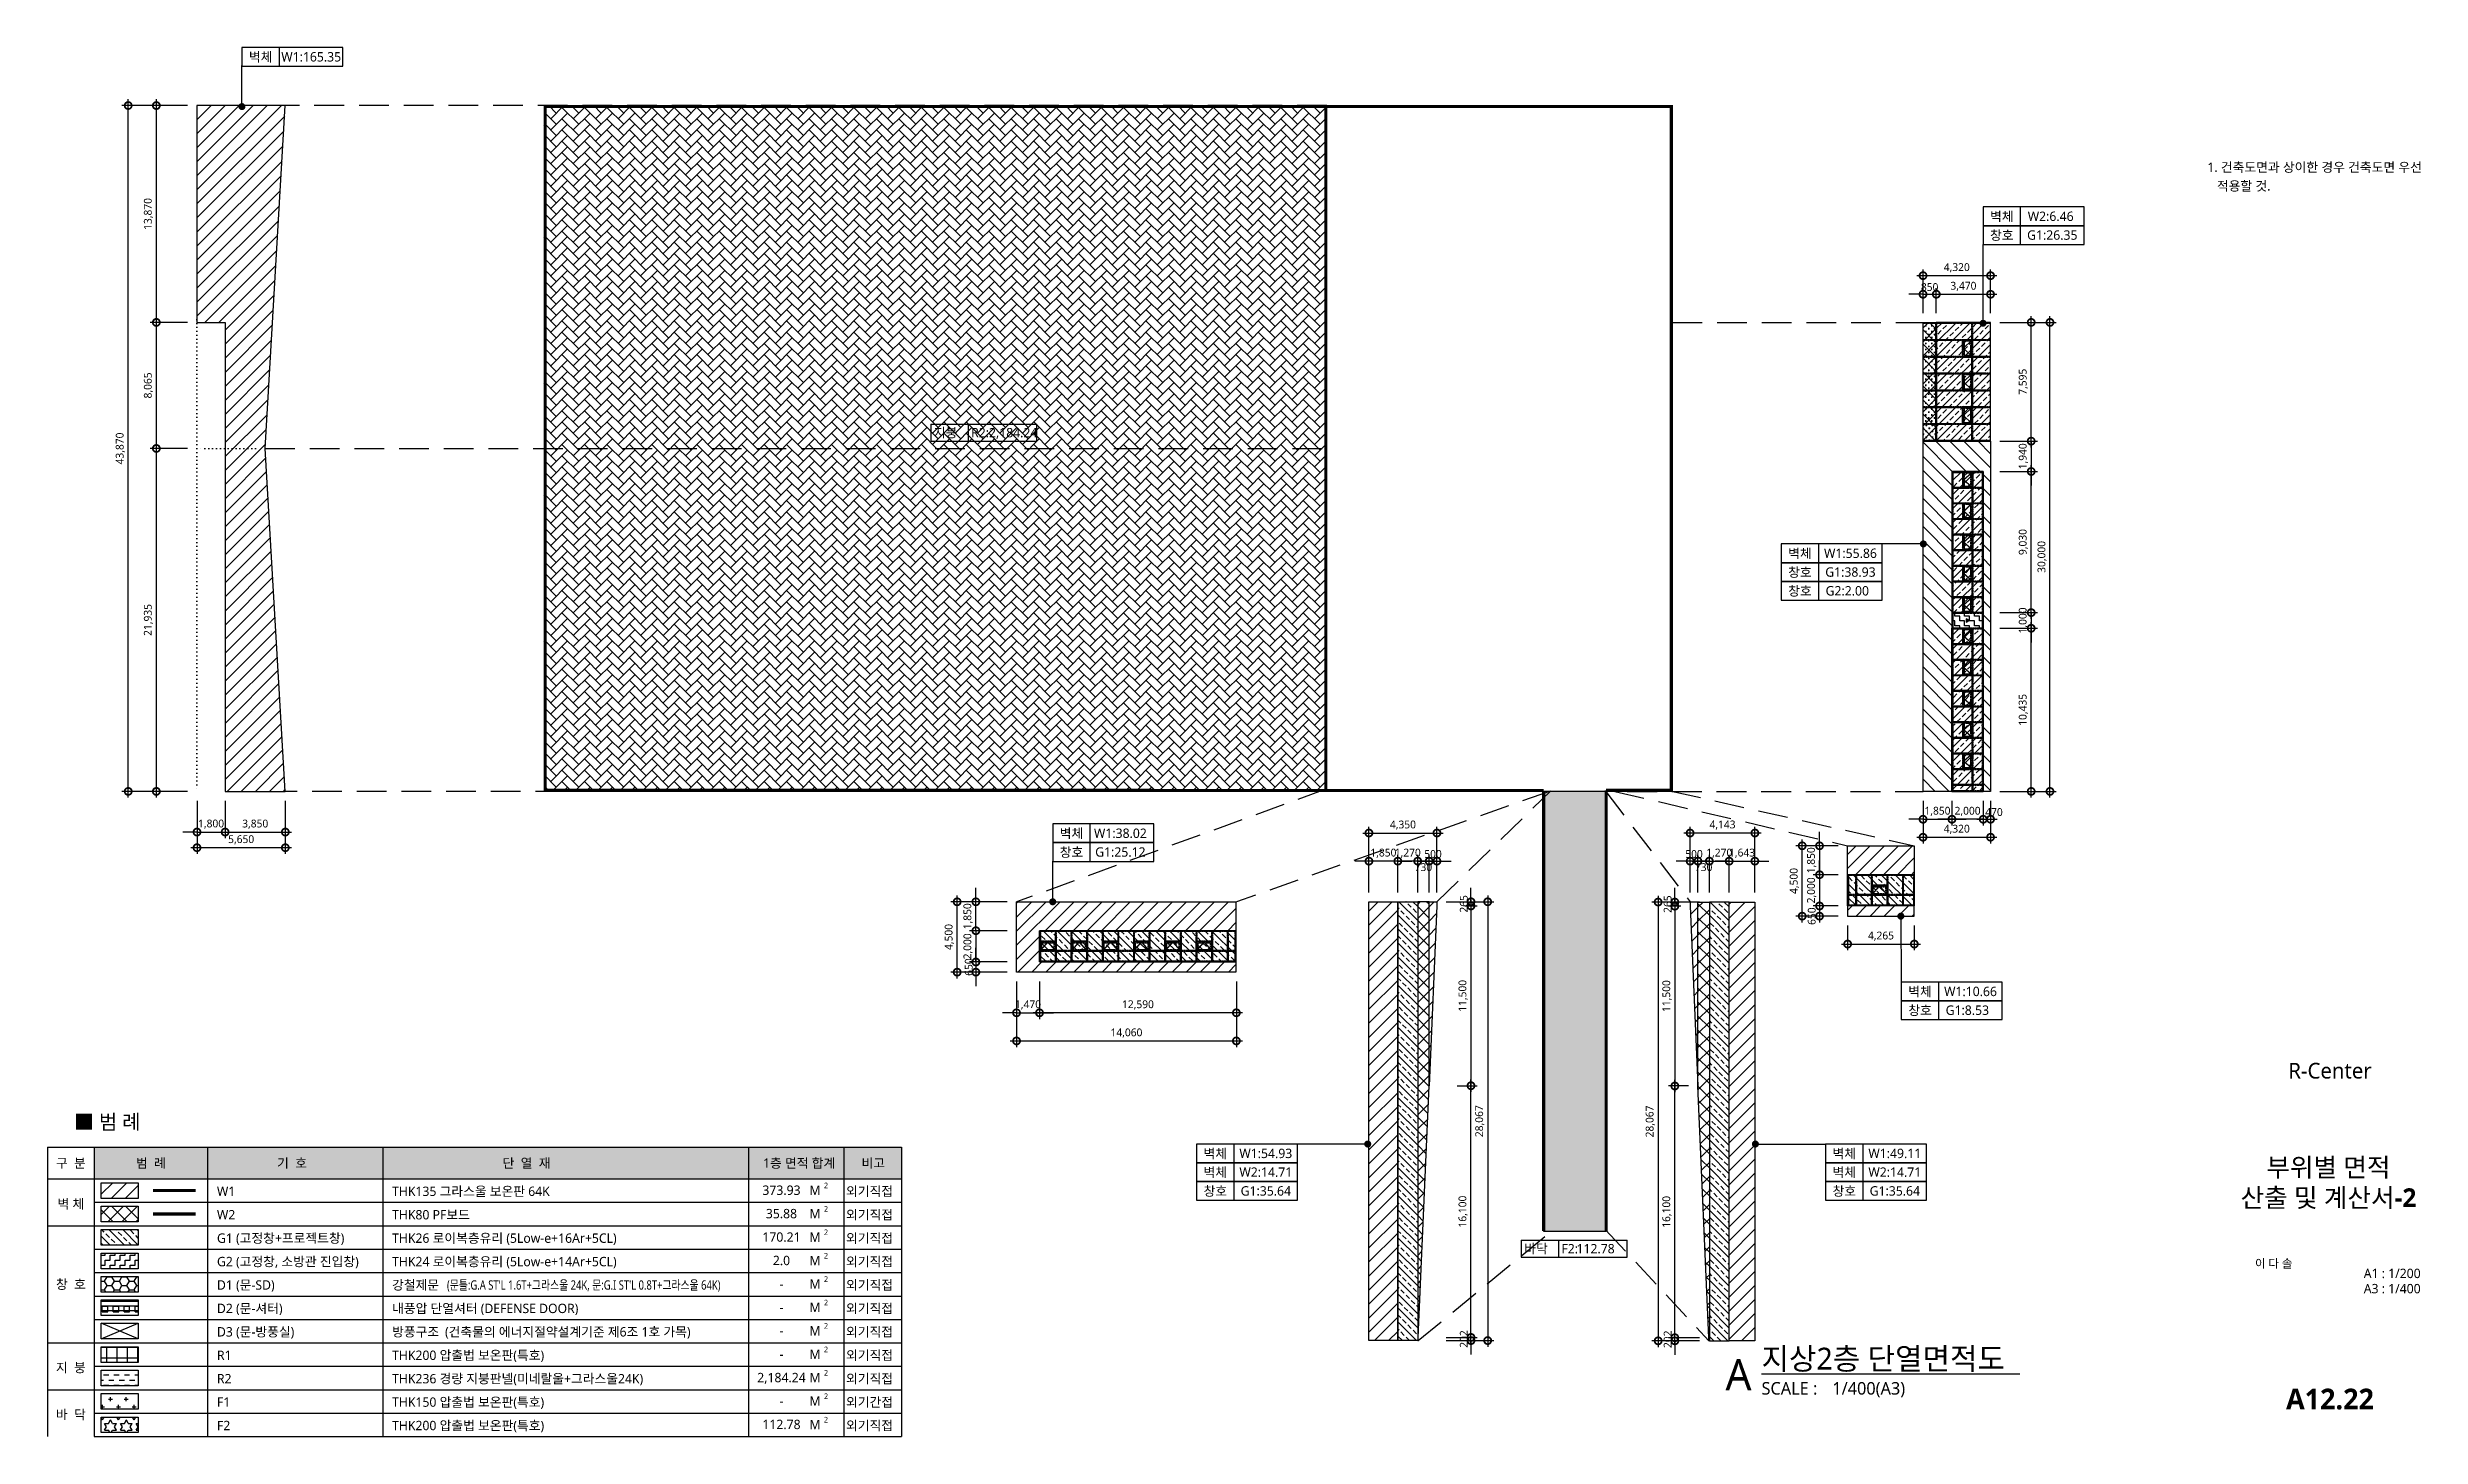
# Model space of a CAD drawing. Header units: millimetres. Extents: x 9300 to 665690, y 4200 to 114736.
# Drawn here: x 177500 to 329290, y 4200 to 93050 of the extents above; entities that cross this region are included whole.
import ezdxf
from ezdxf.enums import TextEntityAlignment as Align

# ---------------------------------------------------------------- set-up
doc = ezdxf.new("R2010")
doc.units = ezdxf.units.MM
doc.header["$LTSCALE"] = 200
for name, pattern in [('CEN-GAUN', [32.2, 30, -1, 0.2, -1]), ('DOT-GAUN', [1.25, 0, -1.25]), ('HIDDEN', [0.375, 0.25, -0.125]), ('HIDDEN2', [4.7625, 3.175, -1.5875]), ('PHANTOM2', [1.25, 0.625, -0.125, 0.125, -0.125, 0.125, -0.125]), ('XR-PLAN$0$DASHED2', [0.375, 0.25, -0.125])]:
    doc.linetypes.add(name, pattern=pattern)
doc.layers.get('DEFPOINTS').update_dxf_attribs({"color": 137})
for name, color, linetype in [('253', 253, 'Continuous'), ('backpanel', 252, 'Continuous'), ('CEN-ETC', 1, 'DOT-GAUN'), ('DIM-INT', 7, 'Continuous'), ('ELE4', 4, 'Continuous'), ('ETC-보조선', 7, 'Continuous'), ('HAT', 8, 'Continuous'), ('SYM', 6, 'Continuous'), ('SYM-LEAD', 6, 'Continuous'), ('TABLE', 3, 'Continuous'), ('TABLE2', 6, 'Continuous'), ('TEXT', 3, 'Continuous'), ('TEXT-NOTE', 6, 'Continuous'), ('WIN', 6, 'Continuous'), ('WIN-OPEN-LINE', 1, 'CEN-GAUN'), ('XR-ELEV$0$WIN', 6, 'Continuous'), ('XR-SHEET$0$TITLE', 7, 'Continuous'), ('XR-SHEET$1$SHT', 5, 'Continuous'), ('XR-SHEET$1$TEXT', 3, 'Continuous'), ('방화구획(기존 가운건축 계획)', 243, 'Continuous')]:
    doc.layers.add(name, color=color, linetype=linetype)
doc.styles.add('$0$스타일1', font='malgun.ttf')
doc.styles.add('XR-SHEET$0$굴림체(옥산)', font='GulimChe.ttf')
doc.styles.add('맑은고딕B', font='malgunbd.ttf')
doc.styles.add('스타일1', font='malgun.ttf')
doc.styles.add('스타일2', font='malgunbd.ttf')
doc.dimstyles.new('CJA', dxfattribs={"dimscale": 300, "dimtxt": 2.7, "dimasz": 1, "dimexe": 2, "dimexo": 3, "dimgap": 1, "dimtad": 1, "dimdec": 0, "dimzin": 1, "dimdsep": 46, "dimlunit": 6, "dimtxsty": '$0$스타일1', "dimblk": 'CJDOT', "dimcen": 0.09, "dimdle": 1, "dimclrd": 256, "dimclre": 256, "dimclrt": 3, "dimadec": 0, "dimazin": 0, "dimtfac": 1, "dimtdec": 0, "dimtix": 1, "dimtmove": 2, "dimatfit": 3, "dimldrblk": 'CJDOT', "dimfxl": 1, "dimtolj": 1, "dimtzin": 1, "dimarcsym": 0})
doc.dimstyles.new('DIM-QD 1', dxfattribs={"dimtxt": 3, "dimasz": 1.5, "dimexe": 1, "dimexo": 0, "dimgap": 1, "dimtad": 1, "dimdec": 3, "dimdsep": 46, "dimlunit": 6, "dimtxsty": '$0$스타일1', "dimblk1": 'ARCHTICK', "dimblk2": 'ARCHTICK', "dimsah": 1, "dimcen": 0, "dimclrd": 256, "dimclre": 256, "dimclrt": 3, "dimazin": 2, "dimtfac": 1, "dimtdec": 3, "dimtix": 1, "dimtmove": 2, "dimatfit": 3, "dimldrblk": 'ARCHTICK', "dimfxl": 1, "dimtolj": 1, "dimtzin": 0, "dimarcsym": 0})
pattern_1 = [(45, (67648.2, 9511.96), (-449.0128, 449.0128), [])]
pattern_2 = [(45, (7339.6, 39963.85), (-449.0128, 449.0128), [])]
pattern_3 = [(45, (19160.47, 39963.85), (-449.0128, 449.0128), [])]
pattern_4 = [(225, (291556.56, -210969.65), (449.0128, -449.0128), []), (225, (291781.1, -211194.15), (449.0128, -449.0128), [317.5, -158.75])]

msp = doc.modelspace()

# ---------------------------------------------------------------- texts
at = {"layer": 'TEXT', "style": '스타일1'}
for s, p in [('1. 건축도면과 상이한 경우 건축도면 우선', (315656.9, 84911.1)), ('   적용할 것.', (315656.9, 83711.1))]:
    msp.add_text(s, height=600, dxfattribs=at).set_placement(p, align=Align.BOTTOM_LEFT)
for s, height, p in [('R-Center', 1000, (323500, 27600)), ('373.93', 600, (224450, 19956.9)), ('35.88', 600, (224450, 18458.8)), ('170.21', 600, (224450, 16960.6)), ('2.0', 600, (224450, 15462.4)), ('-', 600, (224450, 13964.2)), ('-', 600, (224450, 12466)), ('-', 600, (224450, 10967.8)), ('-', 600, (224450, 9469.7)), ('2,184.24', 600, (224450, 7971.5)), ('-', 600, (224450, 6473.3)), ('112.78', 600, (224450, 4975.1))]:
    msp.add_text(s, height=height, dxfattribs=at).set_placement(p, align=Align.MIDDLE_CENTER)

# ---------------------------------------------------------------- blocks, each defined once
blk = doc.blocks.new('XR-SHEET$0$TITLE')
at = {"layer": 'XR-SHEET$0$TITLE', "true_color": 0x000000, "style": 'XR-SHEET$0$굴림체(옥산)'}
for tag, height, p in [('동명칭', 6, (776.77, -457.26)), ('SCALE-A1', 3, (797.5, -522)), ('SCALE-A3', 3, (797.5, -527)), ('DATA', 3, (797.5, -540))]:
    blk.add_attdef(tag, text='', height=height, dxfattribs=at).set_placement(p, align=Align.MIDDLE)
for tag, height, p in [('TITLE1', 6, (776.5, -479.4)), ('TITLE4', 6, (776.5, -484.39)), ('TITLE2', 6, (776.5, -489)), ('TITLE5', 6, (776.5, -493.99)), ('TITLE3', 6, (776.5, -498.7)), ('NAME-1', 3, (760.16, -517.5)), ('NAME-2', 3, (760.16, -526.5)), ('A0.00', 7, (776.5, -561))]:
    blk.add_attdef(tag, text='', height=height, dxfattribs=at).set_placement(p, align=Align.MIDDLE_CENTER)
blk = doc.blocks.new('_DotSmall')
at = {"color": 0, "linetype": 'ByBlock', "const_width": 0.5}
blk.add_lwpolyline([(-0.0625, 0, 1), (0.0625, 0, 1)], format="xyb", close=True, dxfattribs=at)
blk = doc.blocks.new('*D37')
at = {"layer": 'DEFPOINTS', "color": 0, "transparency": 16777216}
for p in [(236886, 33904), (239486, 34554), (239486, 33904)]:
    blk.add_point(p, dxfattribs=at)
at = {"layer": 'DIM-INT', "color": 7, "lineweight": -2, "transparency": 16777216}
for p, q in [((236886, 34554), (236886, 35454)), ((238886, 34554), (236486, 34554)), ((238886, 33904), (236486, 33904)), ((236886, 34554), (236886, 33904)), ((236886, 33904), (236886, 33004))]:
    blk.add_line(p, q, dxfattribs=at)
at = {"layer": 'DIM-INT', "color": 7, "lineweight": -2, "transparency": 16777216, "xscale": 900, "yscale": 900, "zscale": 900}
for p, rotation in [((236886, 34554), 270), ((236886, 33904), 90)]:
    blk.add_blockref('_DotSmall', p, dxfattribs=dict(at, rotation=rotation))
at = {"layer": 'DIM-INT', "color": 3, "transparency": 16777216, "insert": (236428, 34229), "char_height": 500, "attachment_point": 5, "rotation": 90, "style": '스타일1'}
blk.add_mtext('\\A1;650', dxfattribs=at)
blk = doc.blocks.new('CJDOT')
blk.add_line((-2, 0), (2, 0))
at = {"const_width": 0.5}
blk.add_lwpolyline([(-0.25, 0, 1), (0.25, 0, 1)], format="xyb", close=True, dxfattribs=at)
blk = doc.blocks.new('*D38')
at = {"layer": 'DEFPOINTS', "color": 0, "transparency": 16777216}
for p in [(239486, 33904), (253547, 33904), (253547, 29504)]:
    blk.add_point(p, dxfattribs=at)
at = {"layer": 'DIM-INT', "color": 7, "lineweight": -2, "transparency": 16777216}
for p, q in [((239486, 33304), (239486, 29104)), ((253547, 33304), (253547, 29104)), ((239086, 29504), (253947, 29504))]:
    blk.add_line(p, q, dxfattribs=at)
at = {"layer": 'DIM-INT', "color": 7, "lineweight": -2, "transparency": 16777216, "xscale": 900, "yscale": 900, "zscale": 900, "rotation": 180}
blk.add_blockref('_DotSmall', (239486, 29504), dxfattribs=at)
at = {"layer": 'DIM-INT', "color": 7, "lineweight": -2, "transparency": 16777216, "xscale": 900, "yscale": 900, "zscale": 900}
blk.add_blockref('_DotSmall', (253547, 29504), dxfattribs=at)
at = {"layer": 'DIM-INT', "color": 3, "transparency": 16777216, "insert": (246517, 30006), "char_height": 500, "attachment_point": 5, "style": '스타일1'}
blk.add_mtext('\\A1;14,060', dxfattribs=at)
blk = doc.blocks.new('*D39')
at = {"layer": 'DEFPOINTS', "color": 0, "transparency": 16777216}
for p in [(239486, 33904), (240956, 33904), (240956, 31304)]:
    blk.add_point(p, dxfattribs=at)
at = {"layer": 'DIM-INT', "color": 7, "lineweight": -2, "transparency": 16777216}
for p, q in [((239486, 33304), (239486, 30904)), ((240956, 33304), (240956, 30904)), ((239486, 31304), (238586, 31304)), ((239486, 31304), (240956, 31304)), ((240956, 31304), (241856, 31304))]:
    blk.add_line(p, q, dxfattribs=at)
at = {"layer": 'DIM-INT', "color": 7, "lineweight": -2, "transparency": 16777216, "xscale": 900, "yscale": 900, "zscale": 900}
blk.add_blockref('_DotSmall', (239486, 31304), dxfattribs=at)
at = {"layer": 'DIM-INT', "color": 7, "lineweight": -2, "transparency": 16777216, "xscale": 900, "yscale": 900, "zscale": 900, "rotation": 180}
blk.add_blockref('_DotSmall', (240956, 31304), dxfattribs=at)
at = {"layer": 'DIM-INT', "color": 3, "transparency": 16777216, "insert": (240221, 31806), "char_height": 500, "attachment_point": 5, "style": '스타일1'}
blk.add_mtext('\\A1;1,470', dxfattribs=at)
blk = doc.blocks.new('*D40')
at = {"layer": 'DEFPOINTS', "color": 0, "transparency": 16777216}
for p in [(240956, 33904), (253547, 33904), (240956, 31304)]:
    blk.add_point(p, dxfattribs=at)
at = {"layer": 'DIM-INT', "color": 7, "lineweight": -2, "transparency": 16777216}
for p, q in [((240956, 33304), (240956, 30904)), ((253547, 33304), (253547, 30904)), ((253947, 31304), (240556, 31304))]:
    blk.add_line(p, q, dxfattribs=at)
at = {"layer": 'DIM-INT', "color": 7, "lineweight": -2, "transparency": 16777216, "xscale": 900, "yscale": 900, "zscale": 900, "rotation": 180}
blk.add_blockref('_DotSmall', (240956, 31304), dxfattribs=at)
at = {"layer": 'DIM-INT', "color": 7, "lineweight": -2, "transparency": 16777216, "xscale": 900, "yscale": 900, "zscale": 900}
blk.add_blockref('_DotSmall', (253547, 31304), dxfattribs=at)
at = {"layer": 'DIM-INT', "color": 3, "transparency": 16777216, "insert": (247252, 31806), "char_height": 500, "attachment_point": 5, "style": '스타일1'}
blk.add_mtext('\\A1;12,590', dxfattribs=at)
blk = doc.blocks.new('*D41')
at = {"layer": 'DEFPOINTS', "color": 0, "transparency": 16777216}
for p in [(301787, 75465), (304387, 75465), (301787, 67870)]:
    blk.add_point(p, dxfattribs=at)
at = {"layer": 'DIM-INT', "color": 7, "lineweight": -2, "transparency": 16777216}
for p, q in [((302387, 75465), (304787, 75465)), ((304387, 67470), (304387, 75865)), ((302387, 67870), (304787, 67870))]:
    blk.add_line(p, q, dxfattribs=at)
at = {"layer": 'DIM-INT', "color": 7, "lineweight": -2, "transparency": 16777216, "xscale": 900, "yscale": 900, "zscale": 900}
for p, rotation in [((304387, 75465), 90), ((304387, 67870), 270)]:
    blk.add_blockref('_DotSmall', p, dxfattribs=dict(at, rotation=rotation))
at = {"layer": 'DIM-INT', "color": 3, "transparency": 16777216, "insert": (303887, 71668), "char_height": 500, "attachment_point": 5, "rotation": 90, "style": '스타일1'}
blk.add_mtext('\\A1;7,595', dxfattribs=at)
blk = doc.blocks.new('_ARCHTICK')
at = {"color": 0, "linetype": 'ByBlock', "const_width": 0.15}
blk.add_lwpolyline([(-0.5, -0.5), (0.5, 0.5)], dxfattribs=at)
blk = doc.blocks.new('SECTION ROOM NAME')
at = {"layer": 'TEXT-NOTE', "color": 6}
for p, q in [((-261, 0), (1769, 0)), ((1769, 0), (1769, -600)), ((1769, -600), (-261, -600))]:
    blk.add_line(p, q, dxfattribs=at)
blk.add_lwpolyline([(-1461, 0), (-261, 0), (-261, -600), (-1461, -600)], close=True, dxfattribs=at)
at = {"layer": 'TEXT-NOTE', "color": 3, "style": '스타일1'}
for tag, p in [('101', (-908, -298)), ('실명', (754, -341))]:
    blk.add_attdef(tag, text='', height=300, dxfattribs=at).set_placement(p, align=Align.MIDDLE)
blk = doc.blocks.new('에너지3')
at = {"layer": 'TEXT-NOTE', "color": 6}
for p, q in [((-5100, 0), (5100, 0)), ((-5100, 0), (-5100, -1650)), ((-1500, 0), (-1500, -1650)), ((5100, -1650), (5100, 0)), ((-5100, -1650), (5100, -1650))]:
    blk.add_line(p, q, dxfattribs=at)
at = {"layer": 'TEXT-NOTE', "color": 3, "style": '스타일1'}
for tag, p in [('바닥', (-4800, -824)), ('F1:', (-1221, -824)), ('000.00', (1147, -824))]:
    blk.add_attdef(tag, text='', height=900, dxfattribs=at).set_placement(p, align=Align.MIDDLE_LEFT)
blk = doc.blocks.new('dwgtitle')
at = {"layer": 'SYM', "color": 3, "style": '스타일1'}
blk.add_text('SCALE :', height=4, dxfattribs=at).set_placement((12.25, -1.4))
at = {"layer": 'SYM', "color": 6, "style": '스타일2'}
blk.add_attdef('A', text='', height=10, dxfattribs=at).set_placement((4.89, 5), align=Align.MIDDLE)
at = {"layer": 'SYM', "color": 3, "style": '스타일1'}
for tag, p, height in [('%%UTITLE', (12.25, 6.59), 7), ('1/100', (34.89, -1.4), 4)]:
    blk.add_attdef(tag, p, '', height=height, dxfattribs=at)
blk = doc.blocks.new('*D42')
at = {"layer": 'DEFPOINTS', "color": 0, "transparency": 16777216}
for p in [(182665, 89335), (187065, 89335), (187065, 45465)]:
    blk.add_point(p, dxfattribs=at)
at = {"layer": 'DIM-INT', "color": 7, "lineweight": -2, "transparency": 16777216}
for p, q in [((182665, 45065), (182665, 89735)), ((186465, 89335), (182265, 89335)), ((186465, 45465), (182265, 45465))]:
    blk.add_line(p, q, dxfattribs=at)
at = {"layer": 'DIM-INT', "color": 7, "lineweight": -2, "transparency": 16777216, "xscale": 900, "yscale": 900, "zscale": 900}
for p, rotation in [((182665, 89335), 90), ((182665, 45465), 270)]:
    blk.add_blockref('_DotSmall', p, dxfattribs=dict(at, rotation=rotation))
at = {"layer": 'DIM-INT', "color": 3, "transparency": 16777216, "insert": (182164, 67400), "char_height": 500, "attachment_point": 5, "rotation": 90, "style": '스타일1'}
blk.add_mtext('\\A1;43,870', dxfattribs=at)
blk = doc.blocks.new('*D43')
at = {"layer": 'DEFPOINTS', "color": 0, "transparency": 16777216}
for p in [(184465, 89335), (187065, 89335), (187065, 75465)]:
    blk.add_point(p, dxfattribs=at)
at = {"layer": 'DIM-INT', "color": 7, "lineweight": -2, "transparency": 16777216}
for p, q in [((184465, 75065), (184465, 89735)), ((186465, 89335), (184065, 89335)), ((186465, 75465), (184065, 75465))]:
    blk.add_line(p, q, dxfattribs=at)
at = {"layer": 'DIM-INT', "color": 7, "lineweight": -2, "transparency": 16777216, "xscale": 900, "yscale": 900, "zscale": 900}
for p, rotation in [((184465, 89335), 90), ((184465, 75465), 270)]:
    blk.add_blockref('_DotSmall', p, dxfattribs=dict(at, rotation=rotation))
at = {"layer": 'DIM-INT', "color": 3, "transparency": 16777216, "insert": (183963, 82400), "char_height": 500, "attachment_point": 5, "rotation": 90, "style": '스타일1'}
blk.add_mtext('\\A1;13,870', dxfattribs=at)
blk = doc.blocks.new('*D44')
at = {"layer": 'DEFPOINTS', "color": 0, "transparency": 16777216}
for p in [(184465, 67400), (187065, 67400), (187065, 45465)]:
    blk.add_point(p, dxfattribs=at)
at = {"layer": 'DIM-INT', "color": 7, "lineweight": -2, "transparency": 16777216}
for p, q in [((186465, 67400), (184065, 67400)), ((184465, 45065), (184465, 67800)), ((186465, 45465), (184065, 45465))]:
    blk.add_line(p, q, dxfattribs=at)
at = {"layer": 'DIM-INT', "color": 7, "lineweight": -2, "transparency": 16777216, "xscale": 900, "yscale": 900, "zscale": 900}
for p, rotation in [((184465, 67400), 90), ((184465, 45465), 270)]:
    blk.add_blockref('_DotSmall', p, dxfattribs=dict(at, rotation=rotation))
at = {"layer": 'DIM-INT', "color": 3, "transparency": 16777216, "insert": (183963, 56432), "char_height": 500, "attachment_point": 5, "rotation": 90, "style": '스타일1'}
blk.add_mtext('\\A1;21,935', dxfattribs=at)
blk = doc.blocks.new('*D45')
at = {"layer": 'DEFPOINTS', "color": 0, "transparency": 16777216}
for p in [(187065, 45465), (192715, 45465), (187065, 41865)]:
    blk.add_point(p, dxfattribs=at)
at = {"layer": 'DIM-INT', "color": 7, "lineweight": -2, "transparency": 16777216}
for p, q in [((187065, 44865), (187065, 41465)), ((192715, 44865), (192715, 41465)), ((193115, 41865), (186665, 41865))]:
    blk.add_line(p, q, dxfattribs=at)
at = {"layer": 'DIM-INT', "color": 7, "lineweight": -2, "transparency": 16777216, "xscale": 900, "yscale": 900, "zscale": 900, "rotation": 180}
blk.add_blockref('_DotSmall', (187065, 41865), dxfattribs=at)
at = {"layer": 'DIM-INT', "color": 7, "lineweight": -2, "transparency": 16777216, "xscale": 900, "yscale": 900, "zscale": 900}
blk.add_blockref('_DotSmall', (192715, 41865), dxfattribs=at)
at = {"layer": 'DIM-INT', "color": 3, "transparency": 16777216, "insert": (189890, 42365), "char_height": 500, "attachment_point": 5, "style": '스타일1'}
blk.add_mtext('\\A1;5,650', dxfattribs=at)
blk = doc.blocks.new('*D46')
at = {"layer": 'DEFPOINTS', "color": 0, "transparency": 16777216}
for p in [(188865, 45465), (192715, 45465), (192715, 42865)]:
    blk.add_point(p, dxfattribs=at)
at = {"layer": 'DIM-INT', "color": 7, "lineweight": -2, "transparency": 16777216}
for p, q in [((188865, 44865), (188865, 42465)), ((192715, 44865), (192715, 42465)), ((188465, 42865), (193115, 42865))]:
    blk.add_line(p, q, dxfattribs=at)
at = {"layer": 'DIM-INT', "color": 7, "lineweight": -2, "transparency": 16777216, "xscale": 900, "yscale": 900, "zscale": 900, "rotation": 180}
blk.add_blockref('_DotSmall', (188865, 42865), dxfattribs=at)
at = {"layer": 'DIM-INT', "color": 7, "lineweight": -2, "transparency": 16777216, "xscale": 900, "yscale": 900, "zscale": 900}
blk.add_blockref('_DotSmall', (192715, 42865), dxfattribs=at)
at = {"layer": 'DIM-INT', "color": 3, "transparency": 16777216, "insert": (190790, 43365), "char_height": 500, "attachment_point": 5, "style": '스타일1'}
blk.add_mtext('\\A1;3,850', dxfattribs=at)
blk = doc.blocks.new('*D47')
at = {"layer": 'DEFPOINTS', "color": 0, "transparency": 16777216}
for p in [(184465, 75465), (187065, 75465), (187065, 67400)]:
    blk.add_point(p, dxfattribs=at)
at = {"layer": 'DIM-INT', "color": 7, "lineweight": -2, "transparency": 16777216}
for p, q in [((186465, 75465), (184065, 75465)), ((184465, 67000), (184465, 75865)), ((186465, 67400), (184065, 67400))]:
    blk.add_line(p, q, dxfattribs=at)
at = {"layer": 'DIM-INT', "color": 7, "lineweight": -2, "transparency": 16777216, "xscale": 900, "yscale": 900, "zscale": 900}
for p, rotation in [((184465, 75465), 90), ((184465, 67400), 270)]:
    blk.add_blockref('_DotSmall', p, dxfattribs=dict(at, rotation=rotation))
at = {"layer": 'DIM-INT', "color": 3, "transparency": 16777216, "insert": (183964, 71432), "char_height": 500, "attachment_point": 5, "rotation": 90, "style": '스타일1'}
blk.add_mtext('\\A1;8,065', dxfattribs=at)
blk = doc.blocks.new('*D48')
at = {"layer": 'DEFPOINTS', "color": 0, "transparency": 16777216}
for p in [(187065, 45465), (188865, 45465), (188865, 42865)]:
    blk.add_point(p, dxfattribs=at)
at = {"layer": 'DIM-INT', "color": 7, "lineweight": -2, "transparency": 16777216}
for p, q in [((187065, 44865), (187065, 42465)), ((188865, 44865), (188865, 42465)), ((187065, 42865), (186165, 42865)), ((187065, 42865), (188865, 42865)), ((188865, 42865), (189765, 42865))]:
    blk.add_line(p, q, dxfattribs=at)
at = {"layer": 'DIM-INT', "color": 7, "lineweight": -2, "transparency": 16777216, "xscale": 900, "yscale": 900, "zscale": 900}
blk.add_blockref('_DotSmall', (187065, 42865), dxfattribs=at)
at = {"layer": 'DIM-INT', "color": 7, "lineweight": -2, "transparency": 16777216, "xscale": 900, "yscale": 900, "zscale": 900, "rotation": 180}
blk.add_blockref('_DotSmall', (188865, 42865), dxfattribs=at)
at = {"layer": 'DIM-INT', "color": 3, "transparency": 16777216, "insert": (187965, 43367), "char_height": 500, "attachment_point": 5, "style": '스타일1'}
blk.add_mtext('\\A1;1,800', dxfattribs=at)
blk = doc.blocks.new('*D62')
at = {"layer": 'DEFPOINTS', "color": 0, "transparency": 16777216}
for p in [(239486, 36554), (236886, 34554), (239486, 34554)]:
    blk.add_point(p, dxfattribs=at)
at = {"layer": 'DIM-INT', "color": 7, "lineweight": -2, "transparency": 16777216}
for p, q in [((238886, 36554), (236486, 36554)), ((236886, 36554), (236886, 37454)), ((236886, 36554), (236886, 34554)), ((238886, 34554), (236486, 34554)), ((236886, 34554), (236886, 33654))]:
    blk.add_line(p, q, dxfattribs=at)
at = {"layer": 'DIM-INT', "color": 7, "lineweight": -2, "transparency": 16777216, "xscale": 900, "yscale": 900, "zscale": 900}
for p, rotation in [((236886, 36554), 270), ((236886, 34554), 90)]:
    blk.add_blockref('_DotSmall', p, dxfattribs=dict(at, rotation=rotation))
at = {"layer": 'DIM-INT', "color": 3, "transparency": 16777216, "insert": (236386, 35554), "char_height": 500, "attachment_point": 5, "rotation": 90, "style": '스타일1'}
blk.add_mtext('\\A1;2,000', dxfattribs=at)
blk = doc.blocks.new('범례')
at = {"layer": '253'}
blk.add_hatch(color=256, dxfattribs=at).paths.add_polyline_path([(2996, 18502), (2996, 16480), (54629, 16480), (54629, 18502)])
at = {"layer": 'HAT'}
h = blk.add_hatch(dxfattribs=at)
h.set_pattern_fill('ANSI31', color=251, scale=200)
h.set_pattern_definition([(45, (-32651.7, -23269.1), (-449.013, 449.013), [])])
h.paths.add_polyline_path([(5801, 16230), (5801, 15232), (3437, 15232), (3437, 16230)])
h = blk.add_hatch(dxfattribs=at)
h.set_pattern_fill('ANSI37', color=251, scale=200)
h.set_pattern_definition([(45, (-9300, -5698.2), (-449.013, 449.013), []), (135, (-9300, -5698.2), (-449.013, -449.013), [])])
h.paths.add_polyline_path([(5801, 14732), (5801, 13733), (3437, 13733), (3437, 14732)])
h = blk.add_hatch(dxfattribs=at)
h.set_pattern_fill('BRASS,_O', color=256, scale=100, angle=135)
h.set_pattern_definition([(135, (63259.64, 58361.6), (-449.013, -449.013), []), (135, (63035.14, 58137.1), (-449.013, -449.013), [317.5, -158.75])])
h.paths.add_polyline_path([(5801, 13234), (5801, 12235), (3437, 12235), (3437, 13234)])
h = blk.add_hatch(dxfattribs=at)
h.set_pattern_fill('ZIGZAG', color=256, scale=100)
h.set_pattern_definition([(0, (-9300, -4200), (317.5, 317.5), [317.5, -317.5]), (90, (-8982.5, -4200), (-317.5, 317.5), [317.5, -317.5])])
h.paths.add_polyline_path([(5801, 11736), (5801, 10737), (3437, 10737), (3437, 11736)])
h = blk.add_hatch(dxfattribs=at)
h.set_pattern_fill('HONEY', color=256, scale=100, double=1)
h.set_pattern_definition([(0, (4619.4, 9738.2), (476.25, 274.963), [317.5, -635]), (120, (4619.4, 9738.2), (-476.25, 274.963), [317.5, -635]), (60, (4619.4, 9738.2), (6e-05, 549.926), [-635, 317.5])])
h.paths.add_polyline_path([(5801, 10238), (5801, 9239), (3437, 9239), (3437, 10238)])
h = blk.add_hatch(dxfattribs=at)
h.set_pattern_fill('_USER', color=256, scale=300, pattern_type=0)
h.set_pattern_definition([(0, (278183.82, -167739.34), (0, 300), [])])
h.paths.add_polyline_path([(5801, 8739), (5801, 7741), (3437, 7741), (3437, 8739)])
h = blk.add_hatch(dxfattribs=at)
h.set_pattern_fill('SQUARE', color=256, scale=110)
h.set_pattern_definition([(0, (255048.02, -119832.77), (0, 349.25), [349.25, -349.25]), (90, (255048.02, -119832.77), (-349.25, 2e-14), [349.25, -349.25])])
h.paths.add_polyline_path([(5801, 8739), (5801, 7741), (3437, 7741), (3437, 8739)])
h = blk.add_hatch(dxfattribs=at)
h.set_pattern_fill('_USER', color=256, scale=666.666667, double=1, pattern_type=0)
h.set_pattern_definition([(0, (4619.4, 5243.64), (0, 666.67), []), (90, (4619.4, 5243.64), (-666.67, 4e-14), [])])
h.paths.add_polyline_path([(5801, 5743), (5801, 4744), (3437, 4744), (3437, 5743)])
h = blk.add_hatch(dxfattribs=at)
h.set_pattern_fill('DASH', color=256, scale=2666.666667, double=1)
h.set_pattern_definition([(0, (6417.83, 4808.57), (333.333, 333.333), [333.333, -333.333])])
h.paths.add_polyline_path([(5801, 4245), (5801, 3246), (3437, 3246), (3437, 4245)])
h = blk.add_hatch(dxfattribs=at)
h.set_pattern_fill('CROSS,_O', color=256, scale=80)
h.set_pattern_definition([(0, (17316.5, -33532.8), (508, 508), [254, -762]), (90, (17443.5, -33659.8), (-508, 508), [254, -762])])
h.paths.add_polyline_path([(5801, 2747), (5801, 1748), (3437, 1748), (3437, 2747)])
h = blk.add_hatch(dxfattribs=at)
h.set_pattern_fill('STARS', color=256, scale=80)
h.set_pattern_definition([(0, (-177500, -4200), (0, 439.9409), [254, -254]), (60, (-177500, -4200), (-381, 219.9705), [254, -254]), (120, (-177373, -3980.03), (-381, -219.9705), [254, -254])])
h.paths.add_polyline_path([(5801, 1248), (5801, 250), (3437, 250), (3437, 1248)])
at = {"layer": 'ELE4', "color": 2, "ltscale": 1.2}
for points in [[(5801, 16230), (5801, 15232), (3437, 15232), (3437, 16230)], [(5801, 13234), (5801, 12235), (3437, 12235), (3437, 13234)], [(5801, 11736), (5801, 10737), (3437, 10737), (3437, 11736)], [(5801, 10238), (5801, 9239), (3437, 9239), (3437, 10238)], [(5801, 8739), (5801, 7741), (3437, 7741), (3437, 8739)], [(5801, 8739), (5801, 7741), (3437, 7741), (3437, 8739)], [(5801, 7241), (5801, 6242), (3437, 6242), (3437, 7241)], [(5801, 5743), (5801, 4744), (3437, 4744), (3437, 5743)], [(5801, 4245), (5801, 3246), (3437, 3246), (3437, 4245)]]:
    blk.add_lwpolyline(points, close=True, dxfattribs=at)
at = {"layer": 'ELE4', "color": 4, "ltscale": 1.2}
blk.add_lwpolyline([(5801, 14732), (5801, 13733), (3437, 13733), (3437, 14732)], close=True, dxfattribs=at)
at = {"layer": 'ELE4', "ltscale": 1.2}
for points in [[(5801, 2747), (5801, 1748), (3437, 1748), (3437, 2747)], [(5801, 1248), (5801, 250), (3437, 250), (3437, 1248)]]:
    blk.add_lwpolyline(points, close=True, dxfattribs=at)
at = {"layer": 'HAT', "color": 5}
for points in [[(3437, 6242), (5801, 7241)], [(5801, 6242), (3437, 7241)]]:
    blk.add_lwpolyline(points, dxfattribs=at)
at = {"layer": 'TABLE'}
for p, q in [((0, 18502), (0, 0)), ((0, 18502), (54629, 18502)), ((2996, 18502), (2996, 0)), ((10242, 18502), (10242, 0)), ((21444, 18502), (21444, 0)), ((44844, 18502), (44844, 0)), ((50938, 18502), (50938, 0)), ((54629, 18502), (54629, 0)), ((0, 16480), (54629, 16480)), ((0, 13484), (54629, 13484)), ((50938, 11011), (50938, 0)), ((0, 5993), (54629, 5993)), ((0, 2996), (54629, 2996))]:
    blk.add_line(p, q, dxfattribs=at)
at = {"layer": 'TABLE2'}
for p, q in [((2996, 14982), (54629, 14982)), ((2996, 11985), (54629, 11985)), ((2996, 10487), (54629, 10487)), ((2996, 8989), (54629, 8989)), ((2996, 7491), (54629, 7491)), ((2996, 5993), (49629, 5993)), ((2996, 4495), (54629, 4495)), ((2996, 1498), (54629, 1498)), ((2996, 0), (54629, 0))]:
    blk.add_line(p, q, dxfattribs=at)
at = {"layer": '방화구획(기존 가운건축 계획)', "color": 2, "linetype": 'PHANTOM2', "ltscale": 6, "const_width": 200}
blk.add_lwpolyline([(9480, 15731), (6758, 15731)], dxfattribs=at)
at = {"layer": '방화구획(기존 가운건축 계획)', "color": 4, "linetype": 'XR-PLAN$0$DASHED2', "ltscale": 6, "const_width": 200}
blk.add_lwpolyline([(9480, 14233), (6758, 14233)], dxfattribs=at)
at = {"layer": 'TEXT', "color": 3, "style": '스타일1'}
blk.add_text('■ 범 례', height=933.3, dxfattribs=at).set_placement((1706, 19658))
at = {"layer": 'TEXT', "style": '스타일1'}
for s, p in [('구  분', (1498, 17491)), ('범  례', (6619, 17491)), ('기  호', (15643, 17491)), ('단  열  재', (30644, 17491)), ('1층 면적 합계', (48081, 17491)), ('비고', (52820, 17491)), ('벽 체', (1498, 14880)), ('창  호', (1498, 9738)), ('지  붕', (1498, 4409)), ('바  닥', (1498, 1411))]:
    blk.add_text(s, height=599.3, dxfattribs=at).set_placement(p, align=Align.MIDDLE_CENTER)
for s, height, p in [('W1', 599.3, (10842, 15387)), ('THK135 그라스울 보온판 64K', 599.27, (22044, 15387)), ('M', 600, (48739, 15449)), ('2', 360, (49665, 15879)), ('외기직접', 599.3, (51079, 15387)), ('W2', 599.3, (10842, 13888)), ('THK80 PF보드', 599.3, (22044, 13888)), ('M', 600, (48739, 13951)), ('2', 360, (49665, 14381)), ('외기직접', 599.3, (51079, 13888)), ('G1 (고정창+프로젝트창)', 599.27, (10842, 12390)), ('THK26 로이복층유리 (5Low-e+16Ar+5CL)', 599.27, (22044, 12390)), ('M', 600, (48739, 12453)), ('M', 600, (48739, 12453)), ('2', 360, (49665, 12882)), ('2', 360, (49665, 12882)), ('외기직접', 599.3, (51079, 12390)), ('G2 (고정창, 소방관 진입창)', 599.27, (10842, 10892)), ('THK24 로이복층유리 (5Low-e+14Ar+5CL)', 599.27, (22044, 10892)), ('M', 600, (48739, 10954)), ('2', 360, (49665, 11384)), ('외기직접', 599.3, (51079, 10892)), ('D1 (문-SD)', 599.3, (10842, 9394)), ('강철제문', 599.3, (22044, 9394)), ('M', 600, (48739, 9456)), ('2', 360, (49665, 9886)), ('외기직접', 599.3, (51079, 9394)), ('D2 (문-셔터)', 599.3, (10842, 7896)), ('내풍압 단열셔터 (DEFENSE DOOR)', 599.27, (22044, 7896)), ('M', 600, (48739, 7958)), ('2', 360, (49665, 8388)), ('외기직접', 599.3, (51079, 7896)), ('D3 (문-방풍실)', 599.3, (10842, 6398)), ('방풍구조', 599.3, (22044, 6398)), ('(건축물의 에너지절약설계기준 제6조 1호 가목)', 599.27, (25428, 6398)), ('M', 600, (48739, 6460)), ('2', 360, (49665, 6890)), ('외기직접', 599.3, (51079, 6398)), ('R1', 599.3, (10842, 4899)), ('THK200 압출법 보온판(특호)', 599.27, (22044, 4899)), ('M', 600, (48739, 4962)), ('2', 360, (49665, 5391)), ('외기직접', 599.3, (51079, 4899)), ('R2', 599.3, (10842, 3401)), ('THK236 경량 지붕판넬(미네랄울+그라스울24K)', 599.27, (22044, 3401)), ('M', 600, (48739, 3464)), ('2', 360, (49665, 3893)), ('외기직접', 599.3, (51079, 3401)), ('F1', 599.3, (10842, 1903)), ('THK150 압출법 보온판(특호)', 599.27, (22044, 1903)), ('M', 600, (48739, 1965)), ('2', 360, (49665, 2395)), ('F2', 599.3, (10842, 405)), ('THK200 압출법 보온판(특호)', 599.27, (22044, 405)), ('M', 600, (48739, 467)), ('2', 360, (49665, 897)), ('외기직접', 599.3, (51079, 405))]:
    blk.add_text(s, height=height, dxfattribs=at).set_placement(p)
at = {"layer": 'TEXT', "style": '스타일1', "width": 0.77}
blk.add_text("(문틀:G.A ST'L 1.6T+그라스울 24K, 문:G.I ST'L 0.8T+그라스울 64K)", height=599.27, dxfattribs=at).set_placement((25555, 9394))
at = {"layer": 'TEXT', "color": 4, "style": '스타일1'}
blk.add_text('외기간접', height=599.3, dxfattribs=at).set_placement((51079, 1903))
blk = doc.blocks.new('win33')
at = {"layer": 'WIN', "color": 6}
for p, q in [((2132.5, 2000), (-2132.5, 2000)), ((-2132.5, 2000), (-2132.5, 0)), ((2102.5, 1970), (-2102.5, 1970)), ((-2102.5, 1970), (-2102.5, 30)), ((-1602.5, 1970), (-1602.5, 30)), ((-602.5, 1970), (-602.5, 30)), ((397.5, 1970), (397.5, 30)), ((1397.5, 1970), (1397.5, 30)), ((2102.5, 1970), (2102.5, 0)), ((2132.5, 2000), (2132.5, 0)), ((2132.5, 0), (-2132.5, 0)), ((2102.5, 700), (-2102.5, 700)), ((2102.5, 30), (-2102.5, 30)), ((397.5, 1300), (-602.5, 1300))]:
    blk.add_line(p, q, dxfattribs=at)
at = {"layer": 'WIN', "color": 251, "linetype": 'HIDDEN'}
for p, q in [((-2072.5, 1970), (-2072.5, 30)), ((-1632.5, 1940), (-2072.5, 1940)), ((-1632.5, 1970), (-1632.5, 30)), ((-1572.5, 1970), (-1572.5, 30)), ((-632.5, 1940), (-1572.5, 1940)), ((-632.5, 1970), (-632.5, 30)), ((-572.5, 1970), (-572.5, 30)), ((367.5, 1940), (-572.5, 1940)), ((367.5, 1970), (367.5, 30)), ((427.5, 1970), (427.5, 30)), ((1367.5, 1940), (427.5, 1940)), ((1367.5, 1970), (1367.5, 30)), ((1427.5, 1970), (1427.5, 30)), ((2072.5, 1940), (1427.5, 1940)), ((2072.5, 1970), (2072.5, 30)), ((-1632.5, 730), (-2072.5, 730)), ((-1632.5, 670), (-2072.5, 670)), ((-632.5, 60), (-2072.5, 60)), ((-632.5, 730), (-1572.5, 730)), ((-632.5, 670), (-1572.5, 670)), ((367.5, 1330), (-572.5, 1330)), ((367.5, 1270), (-572.5, 1270)), ((367.5, 730), (-572.5, 730)), ((367.5, 670), (-572.5, 670)), ((367.5, 60), (-572.5, 60)), ((1367.5, 730), (427.5, 730)), ((1367.5, 670), (427.5, 670)), ((1367.5, 60), (427.5, 60)), ((2072.5, 730), (1427.5, 730)), ((2072.5, 670), (1427.5, 670)), ((2072.5, 60), (1427.5, 60))]:
    blk.add_line(p, q, dxfattribs=at)
blk.add_lwpolyline([(307.5, 1210), (-512.5, 1210), (-512.5, 790), (307.5, 790)], close=True, dxfattribs=at)
at = {"layer": 'WIN-OPEN-LINE'}
blk.add_lwpolyline([(-572.5, 730), (-102.5, 1270), (367.5, 730)], dxfattribs=at)
blk = doc.blocks.new('win44')
at = {"layer": 'WIN', "color": 6}
for p, q in [((0, 0), (-12560, 0)), ((-12560, 0), (-12560, -2000)), ((-11530, 0), (-11530, -1970)), ((-30, -30), (-12530, -30)), ((-12530, -30), (-12530, -1970)), ((-11530, -700), (-12530, -700)), ((-30, -1300), (-12530, -1300)), ((-10530, -30), (-10530, -1970)), ((-9530, -700), (-10530, -700)), ((-9530, -30), (-9530, -1970)), ((-8530, -30), (-8530, -1970)), ((-7530, -700), (-8530, -700)), ((-7530, -30), (-7530, -1970)), ((-6530, -30), (-6530, -1970)), ((-5530, -700), (-6530, -700)), ((-5530, -30), (-5530, -1970)), ((-4530, -30), (-4530, -1970)), ((-3530, -700), (-4530, -700)), ((-3530, -30), (-3530, -1970)), ((-2530, -30), (-2530, -1970)), ((-1530, -700), (-2530, -700)), ((-1530, -30), (-1530, -1970)), ((-530, -30), (-530, -1970)), ((-30, -30), (-30, -1970)), ((0, 0), (0, -2000)), ((0, -2000), (-12560, -2000)), ((-30, -1970), (-12530, -1970))]:
    blk.add_line(p, q, dxfattribs=at)
at = {"layer": 'WIN', "color": 251, "linetype": 'HIDDEN'}
for p, q in [((-12500, -30), (-12500, -1970)), ((-11560, -60), (-12500, -60)), ((-11560, -670), (-12500, -670)), ((-11560, -730), (-12500, -730)), ((-11560, -1270), (-12500, -1270)), ((-11560, -1330), (-12500, -1330)), ((-11560, -30), (-11560, -1970)), ((-11500, -30), (-11500, -1970)), ((-10560, -60), (-11500, -60)), ((-10560, -1270), (-11500, -1270)), ((-10560, -1330), (-11500, -1330)), ((-10560, -30), (-10560, -1970)), ((-10500, -30), (-10500, -1970)), ((-9560, -60), (-10500, -60)), ((-9560, -670), (-10500, -670)), ((-9560, -730), (-10500, -730)), ((-9560, -1270), (-10500, -1270)), ((-9560, -1330), (-10500, -1330)), ((-9560, -30), (-9560, -1970)), ((-9500, -30), (-9500, -1970)), ((-8560, -60), (-9500, -60)), ((-8560, -1270), (-9500, -1270)), ((-8560, -1330), (-9500, -1330)), ((-8560, -30), (-8560, -1970)), ((-8500, -30), (-8500, -1970)), ((-7560, -60), (-8500, -60)), ((-7560, -670), (-8500, -670)), ((-7560, -730), (-8500, -730)), ((-7560, -1270), (-8500, -1270)), ((-7560, -1330), (-8500, -1330)), ((-7560, -30), (-7560, -1970)), ((-7500, -30), (-7500, -1970)), ((-6560, -60), (-7500, -60)), ((-6560, -1270), (-7500, -1270)), ((-6560, -1330), (-7500, -1330)), ((-6560, -30), (-6560, -1970)), ((-6500, -30), (-6500, -1970)), ((-5560, -60), (-6500, -60)), ((-5560, -670), (-6500, -670)), ((-5560, -730), (-6500, -730)), ((-5560, -1270), (-6500, -1270)), ((-5560, -1330), (-6500, -1330)), ((-5560, -30), (-5560, -1970)), ((-5500, -30), (-5500, -1970)), ((-4560, -60), (-5500, -60)), ((-4560, -1270), (-5500, -1270)), ((-4560, -1330), (-5500, -1330)), ((-4560, -30), (-4560, -1970)), ((-4500, -30), (-4500, -1970)), ((-3560, -60), (-4500, -60)), ((-3560, -670), (-4500, -670)), ((-3560, -730), (-4500, -730)), ((-3560, -1270), (-4500, -1270)), ((-3560, -1330), (-4500, -1330)), ((-3560, -30), (-3560, -1970)), ((-3500, -30), (-3500, -1970)), ((-2560, -60), (-3500, -60)), ((-2560, -1270), (-3500, -1270)), ((-2560, -1270), (-3500, -1270)), ((-2560, -1330), (-3500, -1330)), ((-2560, -1330), (-3500, -1330)), ((-2560, -30), (-2560, -1970)), ((-2500, -30), (-2500, -1970)), ((-1560, -60), (-2500, -60)), ((-1560, -670), (-2500, -670)), ((-1560, -730), (-2500, -730)), ((-1560, -1270), (-2500, -1270)), ((-1560, -1330), (-2500, -1330)), ((-1560, -30), (-1560, -1970)), ((-1500, -30), (-1500, -1970)), ((-560, -60), (-1500, -60)), ((-560, -1270), (-1500, -1270)), ((-560, -1330), (-1500, -1330)), ((-560, -30), (-560, -1970)), ((-500, -30), (-500, -1970)), ((-60, -60), (-500, -60)), ((-60, -1270), (-500, -1270)), ((-60, -1330), (-500, -1330)), ((-60, -30), (-60, -1970)), ((-11560, -1940), (-12500, -1940)), ((-10560, -1940), (-11500, -1940)), ((-9560, -1940), (-10500, -1940)), ((-8560, -1940), (-9500, -1940)), ((-7560, -1940), (-8500, -1940)), ((-6560, -1940), (-7500, -1940)), ((-5560, -1940), (-6500, -1940)), ((-4560, -1940), (-5500, -1940)), ((-3560, -1940), (-4500, -1940)), ((-2560, -1940), (-3500, -1940)), ((-1560, -1940), (-2500, -1940)), ((-560, -1940), (-1500, -1940)), ((-60, -1940), (-500, -1940))]:
    blk.add_line(p, q, dxfattribs=at)
for points in [[(-11620, -790), (-12440, -790), (-12440, -1210), (-11620, -1210)], [(-9620, -790), (-10440, -790), (-10440, -1210), (-9620, -1210)], [(-7620, -790), (-8440, -790), (-8440, -1210), (-7620, -1210)], [(-5620, -790), (-6440, -790), (-6440, -1210), (-5620, -1210)], [(-3620, -790), (-4440, -790), (-4440, -1210), (-3620, -1210)], [(-1620, -790), (-2440, -790), (-2440, -1210), (-1620, -1210)]]:
    blk.add_lwpolyline(points, close=True, dxfattribs=at)
at = {"layer": 'WIN-OPEN-LINE'}
for points in [[(-12500, -1270), (-12030, -730), (-11560, -1270)], [(-10500, -1270), (-10030, -730), (-9560, -1270)], [(-8500, -1270), (-8030, -730), (-7560, -1270)], [(-6500, -1270), (-6030, -730), (-5560, -1270)], [(-4500, -1270), (-4030, -730), (-3560, -1270)], [(-2500, -1270), (-2030, -730), (-1560, -1270)]]:
    blk.add_lwpolyline(points, dxfattribs=at)
blk = doc.blocks.new('*D104')
at = {"layer": 'DEFPOINTS', "color": 0, "transparency": 16777216}
for p in [(236886, 38404), (239486, 38404), (239486, 36554)]:
    blk.add_point(p, dxfattribs=at)
at = {"layer": 'DIM-INT', "color": 7, "lineweight": -2, "transparency": 16777216}
for p, q in [((238886, 38404), (236486, 38404)), ((236886, 38404), (236886, 39304)), ((236886, 36554), (236886, 38404)), ((238886, 36554), (236486, 36554)), ((236886, 36554), (236886, 35654))]:
    blk.add_line(p, q, dxfattribs=at)
at = {"layer": 'DIM-INT', "color": 7, "lineweight": -2, "transparency": 16777216, "xscale": 900, "yscale": 900, "zscale": 900}
for p, rotation in [((236886, 38404), 270), ((236886, 36554), 90)]:
    blk.add_blockref('_DotSmall', p, dxfattribs=dict(at, rotation=rotation))
at = {"layer": 'DIM-INT', "color": 3, "transparency": 16777216, "insert": (236385, 37479), "char_height": 500, "attachment_point": 5, "rotation": 90, "style": '스타일1'}
blk.add_mtext('\\A1;1,850', dxfattribs=at)
blk = doc.blocks.new('*D105')
at = {"layer": 'DEFPOINTS', "color": 0, "transparency": 16777216}
for p in [(235686, 38404), (239486, 38404), (239486, 33904)]:
    blk.add_point(p, dxfattribs=at)
at = {"layer": 'DIM-INT', "color": 7, "lineweight": -2, "transparency": 16777216}
for p, q in [((238886, 38404), (235286, 38404)), ((235686, 33504), (235686, 38804)), ((238886, 33904), (235286, 33904))]:
    blk.add_line(p, q, dxfattribs=at)
at = {"layer": 'DIM-INT', "color": 7, "lineweight": -2, "transparency": 16777216, "xscale": 900, "yscale": 900, "zscale": 900}
for p, rotation in [((235686, 38404), 90), ((235686, 33904), 270)]:
    blk.add_blockref('_DotSmall', p, dxfattribs=dict(at, rotation=rotation))
at = {"layer": 'DIM-INT', "color": 3, "transparency": 16777216, "insert": (235186, 36154), "char_height": 500, "attachment_point": 5, "rotation": 90, "style": '스타일1'}
blk.add_mtext('\\A1;4,500', dxfattribs=at)
blk = doc.blocks.new('*D106')
at = {"layer": 'DEFPOINTS', "color": 0, "transparency": 16777216}
for p in [(266376, 42804), (262026, 38404), (266376, 38404)]:
    blk.add_point(p, dxfattribs=at)
at = {"layer": 'DIM-INT', "color": 7, "lineweight": -2, "transparency": 16777216}
for p, q in [((261626, 42804), (266776, 42804)), ((262026, 39004), (262026, 43204)), ((266376, 39004), (266376, 43204))]:
    blk.add_line(p, q, dxfattribs=at)
at = {"layer": 'DIM-INT', "color": 7, "lineweight": -2, "transparency": 16777216, "xscale": 900, "yscale": 900, "zscale": 900, "rotation": 180}
blk.add_blockref('_DotSmall', (262026, 42804), dxfattribs=at)
at = {"layer": 'DIM-INT', "color": 7, "lineweight": -2, "transparency": 16777216, "xscale": 900, "yscale": 900, "zscale": 900}
blk.add_blockref('_DotSmall', (266376, 42804), dxfattribs=at)
at = {"layer": 'DIM-INT', "color": 3, "transparency": 16777216, "insert": (264201, 43304), "char_height": 500, "attachment_point": 5, "style": '스타일1'}
blk.add_mtext('\\A1;4,350', dxfattribs=at)
blk = doc.blocks.new('*D107')
at = {"layer": 'DEFPOINTS', "color": 0, "transparency": 16777216}
for p in [(262026, 41004), (262026, 38404), (263876, 38404)]:
    blk.add_point(p, dxfattribs=at)
at = {"layer": 'DIM-INT', "color": 7, "lineweight": -2, "transparency": 16777216}
for p, q in [((262026, 41004), (261126, 41004)), ((262026, 39004), (262026, 41404)), ((263876, 41004), (262026, 41004)), ((263876, 39004), (263876, 41404)), ((263876, 41004), (264776, 41004))]:
    blk.add_line(p, q, dxfattribs=at)
at = {"layer": 'DIM-INT', "color": 7, "lineweight": -2, "transparency": 16777216, "xscale": 900, "yscale": 900, "zscale": 900}
blk.add_blockref('_DotSmall', (262026, 41004), dxfattribs=at)
at = {"layer": 'DIM-INT', "color": 7, "lineweight": -2, "transparency": 16777216, "xscale": 900, "yscale": 900, "zscale": 900, "rotation": 180}
blk.add_blockref('_DotSmall', (263876, 41004), dxfattribs=at)
at = {"layer": 'DIM-INT', "color": 3, "transparency": 16777216, "insert": (262951, 41506), "char_height": 500, "attachment_point": 5, "style": '스타일1'}
blk.add_mtext('\\A1;1,850', dxfattribs=at)
blk = doc.blocks.new('*D108')
at = {"layer": 'DEFPOINTS', "color": 0, "transparency": 16777216}
for p in [(263876, 41004), (263876, 38404), (265146, 38404)]:
    blk.add_point(p, dxfattribs=at)
at = {"layer": 'DIM-INT', "color": 7, "lineweight": -2, "transparency": 16777216}
for p, q in [((263876, 41004), (262976, 41004)), ((263876, 39004), (263876, 41404)), ((265146, 41004), (263876, 41004)), ((265146, 39004), (265146, 41404)), ((265146, 41004), (266046, 41004))]:
    blk.add_line(p, q, dxfattribs=at)
at = {"layer": 'DIM-INT', "color": 7, "lineweight": -2, "transparency": 16777216, "xscale": 900, "yscale": 900, "zscale": 900}
blk.add_blockref('_DotSmall', (263876, 41004), dxfattribs=at)
at = {"layer": 'DIM-INT', "color": 7, "lineweight": -2, "transparency": 16777216, "xscale": 900, "yscale": 900, "zscale": 900, "rotation": 180}
blk.add_blockref('_DotSmall', (265146, 41004), dxfattribs=at)
at = {"layer": 'DIM-INT', "color": 3, "transparency": 16777216, "insert": (264511, 41506), "char_height": 500, "attachment_point": 5, "style": '스타일1'}
blk.add_mtext('\\A1;1,270', dxfattribs=at)
blk = doc.blocks.new('*D109')
at = {"layer": 'DEFPOINTS', "color": 0, "transparency": 16777216}
for p in [(265146, 41004), (265146, 38404), (265876, 38404)]:
    blk.add_point(p, dxfattribs=at)
at = {"layer": 'DIM-INT', "color": 7, "lineweight": -2, "transparency": 16777216}
for p, q in [((266276, 41004), (264746, 41004)), ((265146, 39004), (265146, 41404)), ((265876, 39004), (265876, 41404))]:
    blk.add_line(p, q, dxfattribs=at)
at = {"layer": 'DIM-INT', "color": 7, "lineweight": -2, "transparency": 16777216, "xscale": 900, "yscale": 900, "zscale": 900, "rotation": 180}
blk.add_blockref('_DotSmall', (265146, 41004), dxfattribs=at)
at = {"layer": 'DIM-INT', "color": 7, "lineweight": -2, "transparency": 16777216, "xscale": 900, "yscale": 900, "zscale": 900}
blk.add_blockref('_DotSmall', (265876, 41004), dxfattribs=at)
at = {"layer": 'DIM-INT', "color": 3, "transparency": 16777216, "insert": (265511, 40617), "char_height": 500, "attachment_point": 5, "style": '스타일1'}
blk.add_mtext('\\A1;730', dxfattribs=at)
blk = doc.blocks.new('*D110')
at = {"layer": 'DEFPOINTS', "color": 0, "transparency": 16777216}
for p in [(266376, 41004), (265876, 38404), (266376, 38404)]:
    blk.add_point(p, dxfattribs=at)
at = {"layer": 'DIM-INT', "color": 7, "lineweight": -2, "transparency": 16777216}
for p, q in [((265876, 41004), (264976, 41004)), ((265876, 39004), (265876, 41404)), ((265876, 41004), (266376, 41004)), ((266376, 39004), (266376, 41404)), ((266376, 41004), (267276, 41004))]:
    blk.add_line(p, q, dxfattribs=at)
at = {"layer": 'DIM-INT', "color": 7, "lineweight": -2, "transparency": 16777216, "xscale": 900, "yscale": 900, "zscale": 900}
blk.add_blockref('_DotSmall', (265876, 41004), dxfattribs=at)
at = {"layer": 'DIM-INT', "color": 7, "lineweight": -2, "transparency": 16777216, "xscale": 900, "yscale": 900, "zscale": 900, "rotation": 180}
blk.add_blockref('_DotSmall', (266376, 41004), dxfattribs=at)
at = {"layer": 'DIM-INT', "color": 3, "transparency": 16777216, "insert": (266126, 41462), "char_height": 500, "attachment_point": 5, "style": '스타일1'}
blk.add_mtext('\\A1;500', dxfattribs=at)
blk = doc.blocks.new('*D111')
at = {"layer": 'DEFPOINTS', "color": 0, "transparency": 16777216}
for p in [(282570, 42804), (282570, 38404), (286713, 38404)]:
    blk.add_point(p, dxfattribs=at)
at = {"layer": 'DIM-INT', "color": 7, "lineweight": -2, "transparency": 16777216}
for p, q in [((287113, 42804), (282170, 42804)), ((282570, 39004), (282570, 43204)), ((286713, 39004), (286713, 43204))]:
    blk.add_line(p, q, dxfattribs=at)
at = {"layer": 'DIM-INT', "color": 7, "lineweight": -2, "transparency": 16777216, "xscale": 900, "yscale": 900, "zscale": 900, "rotation": 180}
blk.add_blockref('_DotSmall', (282570, 42804), dxfattribs=at)
at = {"layer": 'DIM-INT', "color": 7, "lineweight": -2, "transparency": 16777216, "xscale": 900, "yscale": 900, "zscale": 900}
blk.add_blockref('_DotSmall', (286713, 42804), dxfattribs=at)
at = {"layer": 'DIM-INT', "color": 3, "transparency": 16777216, "insert": (284642, 43306), "char_height": 500, "attachment_point": 5, "style": '스타일1'}
blk.add_mtext('\\A1;4,143', dxfattribs=at)
blk = doc.blocks.new('*D112')
at = {"layer": 'DEFPOINTS', "color": 0, "transparency": 16777216}
for p in [(286713, 41004), (285070, 38404), (286713, 38404)]:
    blk.add_point(p, dxfattribs=at)
at = {"layer": 'DIM-INT', "color": 7, "lineweight": -2, "transparency": 16777216}
for p, q in [((285070, 41004), (284170, 41004)), ((285070, 39004), (285070, 41404)), ((285070, 41004), (286713, 41004)), ((286713, 39004), (286713, 41404)), ((286713, 41004), (287613, 41004))]:
    blk.add_line(p, q, dxfattribs=at)
at = {"layer": 'DIM-INT', "color": 7, "lineweight": -2, "transparency": 16777216, "xscale": 900, "yscale": 900, "zscale": 900}
blk.add_blockref('_DotSmall', (285070, 41004), dxfattribs=at)
at = {"layer": 'DIM-INT', "color": 7, "lineweight": -2, "transparency": 16777216, "xscale": 900, "yscale": 900, "zscale": 900, "rotation": 180}
blk.add_blockref('_DotSmall', (286713, 41004), dxfattribs=at)
at = {"layer": 'DIM-INT', "color": 3, "transparency": 16777216, "insert": (285892, 41506), "char_height": 500, "attachment_point": 5, "style": '스타일1'}
blk.add_mtext('\\A1;1,643', dxfattribs=at)
blk = doc.blocks.new('*D113')
at = {"layer": 'DEFPOINTS', "color": 0, "transparency": 16777216}
for p in [(285070, 41004), (283800, 38404), (285070, 38404)]:
    blk.add_point(p, dxfattribs=at)
at = {"layer": 'DIM-INT', "color": 7, "lineweight": -2, "transparency": 16777216}
for p, q in [((283800, 41004), (282900, 41004)), ((283800, 39004), (283800, 41404)), ((283800, 41004), (285070, 41004)), ((285070, 39004), (285070, 41404)), ((285070, 41004), (285970, 41004))]:
    blk.add_line(p, q, dxfattribs=at)
at = {"layer": 'DIM-INT', "color": 7, "lineweight": -2, "transparency": 16777216, "xscale": 900, "yscale": 900, "zscale": 900}
blk.add_blockref('_DotSmall', (283800, 41004), dxfattribs=at)
at = {"layer": 'DIM-INT', "color": 7, "lineweight": -2, "transparency": 16777216, "xscale": 900, "yscale": 900, "zscale": 900, "rotation": 180}
blk.add_blockref('_DotSmall', (285070, 41004), dxfattribs=at)
at = {"layer": 'DIM-INT', "color": 3, "transparency": 16777216, "insert": (284435, 41506), "char_height": 500, "attachment_point": 5, "style": '스타일1'}
blk.add_mtext('\\A1;1,270', dxfattribs=at)
blk = doc.blocks.new('*D114')
at = {"layer": 'DEFPOINTS', "color": 0, "transparency": 16777216}
for p in [(283800, 41004), (283070, 38404), (283800, 38404)]:
    blk.add_point(p, dxfattribs=at)
at = {"layer": 'DIM-INT', "color": 7, "lineweight": -2, "transparency": 16777216}
for p, q in [((282670, 41004), (284200, 41004)), ((283070, 39004), (283070, 41404)), ((283800, 39004), (283800, 41404))]:
    blk.add_line(p, q, dxfattribs=at)
at = {"layer": 'DIM-INT', "color": 7, "lineweight": -2, "transparency": 16777216, "xscale": 900, "yscale": 900, "zscale": 900, "rotation": 180}
blk.add_blockref('_DotSmall', (283070, 41004), dxfattribs=at)
at = {"layer": 'DIM-INT', "color": 7, "lineweight": -2, "transparency": 16777216, "xscale": 900, "yscale": 900, "zscale": 900}
blk.add_blockref('_DotSmall', (283800, 41004), dxfattribs=at)
at = {"layer": 'DIM-INT', "color": 3, "transparency": 16777216, "insert": (283435, 40617), "char_height": 500, "attachment_point": 5, "style": '스타일1'}
blk.add_mtext('\\A1;730', dxfattribs=at)
blk = doc.blocks.new('*D115')
at = {"layer": 'DEFPOINTS', "color": 0, "transparency": 16777216}
for p in [(282570, 41004), (282570, 38404), (283070, 38404)]:
    blk.add_point(p, dxfattribs=at)
at = {"layer": 'DIM-INT', "color": 7, "lineweight": -2, "transparency": 16777216}
for p, q in [((282570, 41004), (281670, 41004)), ((282570, 39004), (282570, 41404)), ((283070, 41004), (282570, 41004)), ((283070, 39004), (283070, 41404)), ((283070, 41004), (283970, 41004))]:
    blk.add_line(p, q, dxfattribs=at)
at = {"layer": 'DIM-INT', "color": 7, "lineweight": -2, "transparency": 16777216, "xscale": 900, "yscale": 900, "zscale": 900}
blk.add_blockref('_DotSmall', (282570, 41004), dxfattribs=at)
at = {"layer": 'DIM-INT', "color": 7, "lineweight": -2, "transparency": 16777216, "xscale": 900, "yscale": 900, "zscale": 900, "rotation": 180}
blk.add_blockref('_DotSmall', (283070, 41004), dxfattribs=at)
at = {"layer": 'DIM-INT', "color": 3, "transparency": 16777216, "insert": (282820, 41462), "char_height": 500, "attachment_point": 5, "style": '스타일1'}
blk.add_mtext('\\A1;500', dxfattribs=at)
blk = doc.blocks.new('*D116')
at = {"layer": 'DEFPOINTS', "color": 0, "transparency": 16777216}
for p in [(281593, 38122), (282570, 38387), (282570, 38122)]:
    blk.add_point(p, dxfattribs=at)
at = {"layer": 'DIM-INT', "color": 7, "lineweight": -2, "transparency": 16777216}
for p, q in [((281970, 38387), (281193, 38387)), ((281970, 38122), (281193, 38122)), ((281593, 38387), (281593, 39287)), ((281593, 38387), (281593, 38122)), ((281593, 38122), (281593, 37222))]:
    blk.add_line(p, q, dxfattribs=at)
at = {"layer": 'DIM-INT', "color": 7, "lineweight": -2, "transparency": 16777216, "xscale": 900, "yscale": 900, "zscale": 900}
for p, rotation in [((281593, 38387), 270), ((281593, 38122), 90)]:
    blk.add_blockref('_DotSmall', p, dxfattribs=dict(at, rotation=rotation))
at = {"layer": 'DIM-INT', "color": 3, "transparency": 16777216, "insert": (281135, 38255), "char_height": 500, "attachment_point": 5, "rotation": 90, "style": '스타일1'}
blk.add_mtext('\\A1;265', dxfattribs=at)
blk = doc.blocks.new('*D117')
at = {"layer": 'DEFPOINTS', "color": 0, "transparency": 16777216}
for p in [(281593, 10522), (283770, 10522), (283770, 10321)]:
    blk.add_point(p, dxfattribs=at)
at = {"layer": 'DIM-INT', "color": 7, "lineweight": -2, "transparency": 16777216}
for p, q in [((281593, 10522), (281593, 11422)), ((283170, 10522), (281193, 10522)), ((283170, 10321), (281193, 10321)), ((281593, 10321), (281593, 10522)), ((281593, 10321), (281593, 9421))]:
    blk.add_line(p, q, dxfattribs=at)
at = {"layer": 'DIM-INT', "color": 7, "lineweight": -2, "transparency": 16777216, "xscale": 900, "yscale": 900, "zscale": 900}
for p, rotation in [((281593, 10522), 270), ((281593, 10321), 90)]:
    blk.add_blockref('_DotSmall', p, dxfattribs=dict(at, rotation=rotation))
at = {"layer": 'DIM-INT', "color": 3, "transparency": 16777216, "insert": (281135, 10421), "char_height": 500, "attachment_point": 5, "rotation": 90, "style": '스타일1'}
blk.add_mtext('\\A1;202', dxfattribs=at)
blk = doc.blocks.new('*D118')
at = {"layer": 'DEFPOINTS', "color": 0, "transparency": 16777216}
for p in [(281593, 26622), (283070, 26622), (283770, 10522)]:
    blk.add_point(p, dxfattribs=at)
at = {"layer": 'DIM-INT', "color": 7, "lineweight": -2, "transparency": 16777216}
for p, q in [((282470, 26622), (281193, 26622)), ((281593, 10122), (281593, 27022)), ((283170, 10522), (281193, 10522))]:
    blk.add_line(p, q, dxfattribs=at)
at = {"layer": 'DIM-INT', "color": 7, "lineweight": -2, "transparency": 16777216, "xscale": 900, "yscale": 900, "zscale": 900}
for p, rotation in [((281593, 26622), 90), ((281593, 10522), 270)]:
    blk.add_blockref('_DotSmall', p, dxfattribs=dict(at, rotation=rotation))
at = {"layer": 'DIM-INT', "color": 3, "transparency": 16777216, "insert": (281091, 18572), "char_height": 500, "attachment_point": 5, "rotation": 90, "style": '스타일1'}
blk.add_mtext('\\A1;16,100', dxfattribs=at)
blk = doc.blocks.new('*D119')
at = {"layer": 'DEFPOINTS', "color": 0, "transparency": 16777216}
for p in [(283770, 38387), (280524, 10321), (283770, 10321)]:
    blk.add_point(p, dxfattribs=at)
at = {"layer": 'DIM-INT', "color": 7, "lineweight": -2, "transparency": 16777216}
for p, q in [((283170, 38387), (280124, 38387)), ((280524, 38787), (280524, 9921)), ((283170, 10321), (280124, 10321))]:
    blk.add_line(p, q, dxfattribs=at)
at = {"layer": 'DIM-INT', "color": 7, "lineweight": -2, "transparency": 16777216, "xscale": 900, "yscale": 900, "zscale": 900}
for p, rotation in [((280524, 38387), 90), ((280524, 10321), 270)]:
    blk.add_blockref('_DotSmall', p, dxfattribs=dict(at, rotation=rotation))
at = {"layer": 'DIM-INT', "color": 3, "transparency": 16777216, "insert": (280024, 24354), "char_height": 500, "attachment_point": 5, "rotation": 90, "style": '스타일1'}
blk.add_mtext('\\A1;28,067', dxfattribs=at)
blk = doc.blocks.new('*D120')
at = {"layer": 'DEFPOINTS', "color": 0, "transparency": 16777216}
for p in [(282570, 38122), (281593, 26622), (283070, 26622)]:
    blk.add_point(p, dxfattribs=at)
at = {"layer": 'DIM-INT', "color": 7, "lineweight": -2, "transparency": 16777216}
for p, q in [((281970, 38122), (281193, 38122)), ((281593, 38522), (281593, 26222)), ((282470, 26622), (281193, 26622))]:
    blk.add_line(p, q, dxfattribs=at)
at = {"layer": 'DIM-INT', "color": 7, "lineweight": -2, "transparency": 16777216, "xscale": 900, "yscale": 900, "zscale": 900}
for p, rotation in [((281593, 38122), 90), ((281593, 26622), 270)]:
    blk.add_blockref('_DotSmall', p, dxfattribs=dict(at, rotation=rotation))
at = {"layer": 'DIM-INT', "color": 3, "transparency": 16777216, "insert": (281091, 32372), "char_height": 500, "attachment_point": 5, "rotation": 90, "style": '스타일1'}
blk.add_mtext('\\A1;11,500', dxfattribs=at)
blk = doc.blocks.new('*D122')
at = {"layer": 'DEFPOINTS', "color": 0, "transparency": 16777216}
for p in [(267576, 38404), (267576, 38139), (268554, 38139)]:
    blk.add_point(p, dxfattribs=at)
at = {"layer": 'DIM-INT', "color": 7, "lineweight": -2, "transparency": 16777216}
for p, q in [((268176, 38404), (268954, 38404)), ((268176, 38139), (268954, 38139)), ((268554, 38404), (268554, 39304)), ((268554, 38404), (268554, 38139)), ((268554, 38139), (268554, 37239))]:
    blk.add_line(p, q, dxfattribs=at)
at = {"layer": 'DIM-INT', "color": 7, "lineweight": -2, "transparency": 16777216, "xscale": 900, "yscale": 900, "zscale": 900}
for p, rotation in [((268554, 38404), 270), ((268554, 38139), 90)]:
    blk.add_blockref('_DotSmall', p, dxfattribs=dict(at, rotation=rotation))
at = {"layer": 'DIM-INT', "color": 3, "transparency": 16777216, "insert": (268095, 38271), "char_height": 500, "attachment_point": 5, "rotation": 90, "style": '스타일1'}
blk.add_mtext('\\A1;265', dxfattribs=at)
blk = doc.blocks.new('*D123')
at = {"layer": 'DEFPOINTS', "color": 0, "transparency": 16777216}
for p in [(266376, 10539), (266376, 10337), (268554, 10539)]:
    blk.add_point(p, dxfattribs=at)
at = {"layer": 'DIM-INT', "color": 7, "lineweight": -2, "transparency": 16777216}
for p, q in [((268554, 10539), (268554, 11439)), ((266976, 10539), (268954, 10539)), ((266976, 10337), (268954, 10337)), ((268554, 10337), (268554, 10539)), ((268554, 10337), (268554, 9437))]:
    blk.add_line(p, q, dxfattribs=at)
at = {"layer": 'DIM-INT', "color": 7, "lineweight": -2, "transparency": 16777216, "xscale": 900, "yscale": 900, "zscale": 900}
for p, rotation in [((268554, 10539), 270), ((268554, 10337), 90)]:
    blk.add_blockref('_DotSmall', p, dxfattribs=dict(at, rotation=rotation))
at = {"layer": 'DIM-INT', "color": 3, "transparency": 16777216, "insert": (268095, 10438), "char_height": 500, "attachment_point": 5, "rotation": 90, "style": '스타일1'}
blk.add_mtext('\\A1;202', dxfattribs=at)
blk = doc.blocks.new('*D124')
at = {"layer": 'DEFPOINTS', "color": 0, "transparency": 16777216}
for p in [(267076, 26639), (268554, 26639), (266376, 10539)]:
    blk.add_point(p, dxfattribs=at)
at = {"layer": 'DIM-INT', "color": 7, "lineweight": -2, "transparency": 16777216}
for p, q in [((267676, 26639), (268954, 26639)), ((268554, 10139), (268554, 27039)), ((266976, 10539), (268954, 10539))]:
    blk.add_line(p, q, dxfattribs=at)
at = {"layer": 'DIM-INT', "color": 7, "lineweight": -2, "transparency": 16777216, "xscale": 900, "yscale": 900, "zscale": 900}
for p, rotation in [((268554, 26639), 90), ((268554, 10539), 270)]:
    blk.add_blockref('_DotSmall', p, dxfattribs=dict(at, rotation=rotation))
at = {"layer": 'DIM-INT', "color": 3, "transparency": 16777216, "insert": (268052, 18589), "char_height": 500, "attachment_point": 5, "rotation": 90, "style": '스타일1'}
blk.add_mtext('\\A1;16,100', dxfattribs=at)
blk = doc.blocks.new('*D125')
at = {"layer": 'DEFPOINTS', "color": 0, "transparency": 16777216}
for p in [(266376, 38404), (266376, 10337), (269622, 10337)]:
    blk.add_point(p, dxfattribs=at)
at = {"layer": 'DIM-INT', "color": 7, "lineweight": -2, "transparency": 16777216}
for p, q in [((266976, 38404), (270022, 38404)), ((269622, 38804), (269622, 9937)), ((266976, 10337), (270022, 10337))]:
    blk.add_line(p, q, dxfattribs=at)
at = {"layer": 'DIM-INT', "color": 7, "lineweight": -2, "transparency": 16777216, "xscale": 900, "yscale": 900, "zscale": 900}
for p, rotation in [((269622, 38404), 90), ((269622, 10337), 270)]:
    blk.add_blockref('_DotSmall', p, dxfattribs=dict(at, rotation=rotation))
at = {"layer": 'DIM-INT', "color": 3, "transparency": 16777216, "insert": (269122, 24371), "char_height": 500, "attachment_point": 5, "rotation": 90, "style": '스타일1'}
blk.add_mtext('\\A1;28,067', dxfattribs=at)
blk = doc.blocks.new('*D121')
at = {"layer": 'DEFPOINTS', "color": 0, "transparency": 16777216}
for p in [(267576, 38139), (267076, 26639), (268554, 26639)]:
    blk.add_point(p, dxfattribs=at)
at = {"layer": 'DIM-INT', "color": 7, "lineweight": -2, "transparency": 16777216}
for p, q in [((268176, 38139), (268954, 38139)), ((268554, 38539), (268554, 26239)), ((267676, 26639), (268954, 26639))]:
    blk.add_line(p, q, dxfattribs=at)
at = {"layer": 'DIM-INT', "color": 7, "lineweight": -2, "transparency": 16777216, "xscale": 900, "yscale": 900, "zscale": 900}
for p, rotation in [((268554, 38139), 90), ((268554, 26639), 270)]:
    blk.add_blockref('_DotSmall', p, dxfattribs=dict(at, rotation=rotation))
at = {"layer": 'DIM-INT', "color": 3, "transparency": 16777216, "insert": (268052, 32389), "char_height": 500, "attachment_point": 5, "rotation": 90, "style": '스타일1'}
blk.add_mtext('\\A1;11,500', dxfattribs=at)
blk = doc.blocks.new('134')
at = {"layer": 'XR-ELEV$0$WIN', "ltscale": 100}
blk.add_hatch(color=1, dxfattribs=at).paths.add_polyline_path([(-9470, -1049), (-9358, -873), (-9582, -873)])
at = {"layer": 'WIN', "color": 6}
for p, q in [((60, 30), (-20405, 30)), ((-20405, 30), (-20405, -1970)), ((30, 0), (-20405, 0)), ((-19970, 0), (-19970, -1940)), ((-13970, 0), (-13970, -1940)), ((-12970, 0), (-12970, -1940)), ((-11970, 0), (-11970, -1940)), ((-10970, 0), (-10970, -1940)), ((-9970, 0), (-9970, -1940)), ((-8970, 0), (-8970, -1940)), ((-7970, 0), (-7970, -1940)), ((-6970, 0), (-6970, -1940)), ((-5970, 0), (-5970, -1940)), ((-4970, 0), (-4970, -1940)), ((-3970, 0), (-3970, -1940)), ((-2970, 0), (-2970, -1940)), ((-1970, 0), (-1970, -1940)), ((-970, 0), (-970, -1940)), ((30, 0), (30, -1940)), ((60, 30), (60, -1970)), ((-9970, -1270), (-20405, -1270)), ((-18970, 0), (-18970, -1940)), ((-17970, -670), (-18970, -670)), ((-17970, 0), (-17970, -1940)), ((-16970, 0), (-16970, -1940)), ((-15970, -670), (-16970, -670)), ((-15970, 0), (-15970, -1940)), ((-14970, 0), (-14970, -1940)), ((-13970, -670), (-14970, -670)), ((-11970, -670), (-12970, -670)), ((-9970, -670), (-10970, -670)), ((-7970, -670), (-8970, -670)), ((30, -1270), (-8970, -1270)), ((-5970, -670), (-6970, -670)), ((-3970, -670), (-4970, -670)), ((-1970, -670), (-2970, -670)), ((30, -670), (-970, -670)), ((30, -1940), (-20405, -1940)), ((60, -1970), (-20405, -1970))]:
    blk.add_line(p, q, dxfattribs=at)
at = {"layer": 'WIN', "color": 251, "linetype": 'HIDDEN'}
for p, q in [((-20345, 0), (-20345, -1940)), ((-20000, 0), (-20000, -1940)), ((-19940, 0), (-19940, -1940)), ((-16000, 0), (-16000, -1940)), ((-15000, 0), (-15000, -1940)), ((-14940, 0), (-14940, -1940)), ((-14000, 0), (-14000, -1940)), ((-13940, 0), (-13940, -1940)), ((-13000, 0), (-13000, -1940)), ((-12940, 0), (-12940, -1940)), ((-12000, 0), (-12000, -1940)), ((-11940, 0), (-11940, -1940)), ((-11000, 0), (-11000, -1940)), ((-10940, 0), (-10940, -1940)), ((-10000, 0), (-10000, -1940)), ((-9940, 0), (-9940, -1940)), ((-9000, 0), (-9000, -1940)), ((-8940, 0), (-8940, -1940)), ((-8000, 0), (-8000, -1940)), ((-7940, 0), (-7940, -1940)), ((-7000, 0), (-7000, -1940)), ((-6940, 0), (-6940, -1940)), ((-6000, 0), (-6000, -1940)), ((-5940, 0), (-5940, -1940)), ((-5000, 0), (-5000, -1940)), ((-4940, 0), (-4940, -1940)), ((-4000, 0), (-4000, -1940)), ((-3940, 0), (-3940, -1940)), ((-3000, 0), (-3000, -1940)), ((-2940, 0), (-2940, -1940)), ((-2000, 0), (-2000, -1940)), ((-1940, 0), (-1940, -1940)), ((-1000, 0), (-1000, -1940)), ((-940, 0), (-940, -1940)), ((0, 0), (0, -1940)), ((60, 30), (60, -1970)), ((-20000, -30), (-20345, -30)), ((-20000, -1240), (-20345, -1240)), ((-20000, -1300), (-20345, -1300)), ((-19000, -30), (-19940, -30)), ((-19000, -1240), (-19940, -1240)), ((-19000, -1300), (-19940, -1300)), ((-19000, 0), (-19000, -1940)), ((-18940, 0), (-18940, -1940)), ((-18000, -30), (-18940, -30)), ((-18000, -640), (-18940, -640)), ((-18000, -700), (-18940, -700)), ((-18000, -1240), (-18940, -1240)), ((-18000, -1300), (-18940, -1300)), ((-18000, 0), (-18000, -1940)), ((-17940, 0), (-17940, -1940)), ((-17000, -30), (-17940, -30)), ((-17000, -1240), (-17940, -1240)), ((-17000, -1300), (-17940, -1300)), ((-17000, 0), (-17000, -1940)), ((-16940, 0), (-16940, -1940)), ((-16000, -30), (-16940, -30)), ((-16000, -640), (-16940, -640)), ((-16000, -700), (-16940, -700)), ((-16000, -1240), (-16940, -1240)), ((-16000, -1300), (-16940, -1300)), ((-15940, 0), (-15940, -1940)), ((-15000, -30), (-15940, -30)), ((-15000, -1240), (-15940, -1240)), ((-15000, -1300), (-15940, -1300)), ((-14000, -30), (-14940, -30)), ((-14000, -640), (-14940, -640)), ((-14000, -700), (-14940, -700)), ((-14000, -1240), (-14940, -1240)), ((-14000, -1300), (-14940, -1300)), ((-13000, -30), (-13940, -30)), ((-13000, -1240), (-13940, -1240)), ((-13000, -1300), (-13940, -1300)), ((-12000, -30), (-12940, -30)), ((-12000, -640), (-12940, -640)), ((-12000, -700), (-12940, -700)), ((-12000, -1240), (-12940, -1240)), ((-12000, -1300), (-12940, -1300)), ((-11000, -30), (-11940, -30)), ((-11000, -1240), (-11940, -1240)), ((-11000, -1300), (-11940, -1300)), ((-10000, -30), (-10940, -30)), ((-10000, -640), (-10940, -640)), ((-10000, -700), (-10940, -700)), ((-10000, -1240), (-10940, -1240)), ((-10000, -1300), (-10940, -1300)), ((-9000, -30), (-9940, -30)), ((-8000, -30), (-8940, -30)), ((-8000, -640), (-8940, -640)), ((-8000, -700), (-8940, -700)), ((-8000, -1240), (-8940, -1240)), ((-8000, -1300), (-8940, -1300)), ((-7000, -30), (-7940, -30)), ((-7000, -1240), (-7940, -1240)), ((-7000, -1300), (-7940, -1300)), ((-6000, -30), (-6940, -30)), ((-6000, -640), (-6940, -640)), ((-6000, -700), (-6940, -700)), ((-6000, -1240), (-6940, -1240)), ((-6000, -1300), (-6940, -1300)), ((-5000, -30), (-5940, -30)), ((-5000, -1240), (-5940, -1240)), ((-5000, -1300), (-5940, -1300)), ((-4000, -30), (-4940, -30)), ((-4000, -640), (-4940, -640)), ((-4000, -700), (-4940, -700)), ((-4000, -1240), (-4940, -1240)), ((-4000, -1300), (-4940, -1300)), ((-3000, -30), (-3940, -30)), ((-3000, -1240), (-3940, -1240)), ((-3000, -1300), (-3940, -1300)), ((-2000, -30), (-2940, -30)), ((-2000, -640), (-2940, -640)), ((-2000, -700), (-2940, -700)), ((-2000, -1240), (-2940, -1240)), ((-2000, -1300), (-2940, -1300)), ((-1000, -30), (-1940, -30)), ((-1000, -1240), (-1940, -1240)), ((-1000, -1300), (-1940, -1300)), ((0, -30), (-940, -30)), ((0, -640), (-940, -640)), ((0, -700), (-940, -700)), ((0, -1240), (-940, -1240)), ((0, -1300), (-940, -1300)), ((-20000, -1910), (-20345, -1910)), ((-19000, -1910), (-19940, -1910)), ((-18000, -1910), (-18940, -1910)), ((-17000, -1910), (-17940, -1910)), ((-16000, -1910), (-16940, -1910)), ((-15000, -1910), (-15940, -1910)), ((-14000, -1910), (-14940, -1910)), ((-13000, -1910), (-13940, -1910)), ((-12000, -1910), (-12940, -1910)), ((-11000, -1910), (-11940, -1910)), ((-10000, -1910), (-10940, -1910)), ((-9000, -1910), (-9940, -1910)), ((-8000, -1910), (-8940, -1910)), ((-7000, -1910), (-7940, -1910)), ((-6000, -1910), (-6940, -1910)), ((-5000, -1910), (-5940, -1910)), ((-4000, -1910), (-4940, -1910)), ((-3000, -1910), (-3940, -1910)), ((-2000, -1910), (-2940, -1910)), ((-1000, -1910), (-1940, -1910)), ((0, -1910), (-940, -1910))]:
    blk.add_line(p, q, dxfattribs=at)
for points in [[(-18060, -760), (-18880, -760), (-18880, -1180), (-18060, -1180)], [(-16060, -760), (-16880, -760), (-16880, -1180), (-16060, -1180)], [(-14060, -760), (-14880, -760), (-14880, -1180), (-14060, -1180)], [(-12060, -760), (-12880, -760), (-12880, -1180), (-12060, -1180)], [(-10060, -760), (-10880, -760), (-10880, -1180), (-10060, -1180)], [(-8060, -760), (-8880, -760), (-8880, -1180), (-8060, -1180)], [(-6060, -760), (-6880, -760), (-6880, -1180), (-6060, -1180)], [(-4060, -760), (-4880, -760), (-4880, -1180), (-4060, -1180)], [(-2060, -760), (-2880, -760), (-2880, -1180), (-2060, -1180)], [(-60, -760), (-880, -760), (-880, -1180), (-60, -1180)]]:
    blk.add_lwpolyline(points, close=True, dxfattribs=at)
at = {"layer": 'WIN-OPEN-LINE'}
for points in [[(-18940, -1240), (-18470, -700), (-18000, -1240)], [(-16940, -1240), (-16470, -700), (-16000, -1240)], [(-14940, -1240), (-14470, -700), (-14000, -1240)], [(-12940, -1240), (-12470, -700), (-12000, -1240)], [(-10940, -1240), (-10470, -700), (-10000, -1240)], [(-8940, -1240), (-8470, -700), (-8000, -1240)], [(-6940, -1240), (-6470, -700), (-6000, -1240)], [(-4940, -1240), (-4470, -700), (-4000, -1240)], [(-2940, -1240), (-2470, -700), (-2000, -1240)], [(-940, -1240), (-470, -700), (0, -1240)]]:
    blk.add_lwpolyline(points, dxfattribs=at)
at = {"layer": 'XR-ELEV$0$WIN', "color": 1, "ltscale": 100}
blk.add_lwpolyline([(-9470, -1049), (-9358, -873), (-9582, -873)], close=True, dxfattribs=at)
blk = doc.blocks.new('win66')
at = {"layer": 'backpanel'}
h = blk.add_hatch(dxfattribs=at)
h.set_pattern_fill('CROSS', color=256, scale=30)
h.set_pattern_definition([(0, (-1465, -10600), (190.5, 190.5), [95.25, -285.75]), (90, (-1417.38, -10647.62), (-190.5, 190.5), [95.25, -285.75])])
h.paths.add_polyline_path([(-6520, -750), (-7535, -750), (-7535, -1570), (-6520, -1570)])
h = blk.add_hatch(dxfattribs=at)
h.set_pattern_fill('CROSS', color=256, scale=30)
h.set_pattern_definition([(0, (-83672.27, 110406.36), (190.5, 190.5), [95.25, -285.75]), (90, (-83624.64, 110358.74), (-190.5, 190.5), [95.25, -285.75])])
h.paths.add_polyline_path([(-5445, -750), (-6460, -750), (-6460, -1570), (-5445, -1570)])
h.paths.add_polyline_path([(-4370, -750), (-5385, -750), (-5385, -1570), (-4370, -1570)])
h.paths.add_polyline_path([(-3295, -750), (-4310, -750), (-4310, -1570), (-3295, -1570)])
h.paths.add_polyline_path([(-2220, -750), (-3235, -750), (-3235, -1570), (-2220, -1570)])
h.paths.add_polyline_path([(-1145, -750), (-2160, -750), (-2160, -1570), (-1145, -1570)])
h.paths.add_polyline_path([(-60, -750), (-1085, -750), (-1085, -1570), (-60, -1570)])
at = {"layer": 'WIN', "color": 6}
for p, q in [((-7595, -750), (-7595, -5070)), ((-7565, -750), (-7565, -5070)), ((-6490, -750), (-6490, -5070)), ((-5415, -750), (-5415, -5070)), ((-4340, -750), (-4340, -5070)), ((-3265, -750), (-3265, -5070)), ((-2190, -750), (-2190, -5070)), ((-1115, -750), (-1115, -5070)), ((-30, -750), (-30, -5070)), ((0, -750), (0, -5070)), ((-7565, -1600), (-30, -1600)), ((-7565, -3900), (-30, -3900)), ((-6490, -3300), (-5415, -3300)), ((-4340, -3300), (-3265, -3300)), ((-2190, -3300), (-1115, -3300))]:
    blk.add_line(p, q, dxfattribs=at)
at = {"layer": 'WIN', "color": 251, "linetype": 'HIDDEN'}
for p, q in [((-7535, -750), (-7535, -5070)), ((-6520, -750), (-6520, -5070)), ((-6460, -750), (-6460, -5070)), ((-5445, -750), (-5445, -5070)), ((-5385, -750), (-5385, -5070)), ((-4370, -750), (-4370, -5070)), ((-4310, -750), (-4310, -5070)), ((-3295, -750), (-3295, -5070)), ((-3235, -750), (-3235, -5070)), ((-2220, -750), (-2220, -5070)), ((-2160, -750), (-2160, -5070)), ((-1145, -750), (-1145, -5070)), ((-1085, -750), (-1085, -5070)), ((-60, -750), (-60, -5070)), ((-7535, -1570), (-6520, -1570)), ((-7535, -1630), (-6520, -1630)), ((-6460, -1570), (-5445, -1570)), ((-6460, -1630), (-5445, -1630)), ((-5385, -1570), (-4370, -1570)), ((-5385, -1630), (-4370, -1630)), ((-4310, -1570), (-3295, -1570)), ((-4310, -1630), (-3295, -1630)), ((-3235, -1570), (-2220, -1570)), ((-3235, -1630), (-2220, -1630)), ((-2160, -1570), (-1145, -1570)), ((-2160, -1630), (-1145, -1630)), ((-1085, -1570), (-60, -1570)), ((-1085, -1630), (-60, -1630)), ((-7535, -3870), (-6520, -3870)), ((-7535, -3930), (-6520, -3930)), ((-6460, -3270), (-5445, -3270)), ((-6460, -3330), (-5445, -3330)), ((-6460, -3870), (-5445, -3870)), ((-6460, -3930), (-5445, -3930)), ((-5385, -3870), (-4370, -3870)), ((-5385, -3930), (-4370, -3930)), ((-4310, -3270), (-3295, -3270)), ((-4310, -3330), (-3295, -3330)), ((-4310, -3870), (-3295, -3870)), ((-4310, -3930), (-3295, -3930)), ((-3235, -3870), (-2220, -3870)), ((-3235, -3930), (-2220, -3930)), ((-2160, -3270), (-1145, -3270)), ((-2160, -3330), (-1145, -3330)), ((-2160, -3870), (-1145, -3870)), ((-2160, -3930), (-1145, -3930)), ((-1085, -3870), (-60, -3870)), ((-1085, -3930), (-60, -3930)), ((-7595, -5070), (-6520, -5070)), ((-6460, -5070), (-5445, -5070)), ((-5385, -5070), (-4370, -5070)), ((-4310, -5070), (-3295, -5070)), ((-3235, -5070), (-2220, -5070)), ((-2160, -5070), (-1145, -5070)), ((-1085, -5070), (0, -5070))]:
    blk.add_line(p, q, dxfattribs=at)
blk.add_lwpolyline([(-7595, -750), (0, -750)], dxfattribs=at)
for points in [[(-5505, -3390), (-6400, -3390), (-6400, -3810), (-5505, -3810)], [(-3355, -3390), (-4250, -3390), (-4250, -3810), (-3355, -3810)], [(-1205, -3390), (-2100, -3390), (-2100, -3810), (-1205, -3810)]]:
    blk.add_lwpolyline(points, close=True, dxfattribs=at)
at = {"layer": 'WIN-OPEN-LINE'}
for points in [[(-6460, -3870), (-5953, -3330), (-5445, -3870)], [(-4310, -3870), (-3803, -3330), (-3295, -3870)], [(-2160, -3870), (-1653, -3330), (-1145, -3870)]]:
    blk.add_lwpolyline(points, dxfattribs=at)
blk = doc.blocks.new('*D128')
at = {"layer": 'DEFPOINTS', "color": 0, "transparency": 16777216}
for p in [(301787, 75465), (305587, 75465), (301787, 45465)]:
    blk.add_point(p, dxfattribs=at)
at = {"layer": 'DIM-INT', "color": 7, "lineweight": -2, "transparency": 16777216}
for p, q in [((302387, 75465), (305987, 75465)), ((305587, 45065), (305587, 75865)), ((302387, 45465), (305987, 45465))]:
    blk.add_line(p, q, dxfattribs=at)
at = {"layer": 'DIM-INT', "color": 7, "lineweight": -2, "transparency": 16777216, "xscale": 900, "yscale": 900, "zscale": 900}
for p, rotation in [((305587, 75465), 90), ((305587, 45465), 270)]:
    blk.add_blockref('_DotSmall', p, dxfattribs=dict(at, rotation=rotation))
at = {"layer": 'DIM-INT', "color": 3, "transparency": 16777216, "insert": (305087, 60465), "char_height": 500, "attachment_point": 5, "rotation": 90, "style": '스타일1'}
blk.add_mtext('\\A1;30,000', dxfattribs=at)
blk = doc.blocks.new('*D129')
at = {"layer": 'DEFPOINTS', "color": 0, "transparency": 16777216}
for p in [(301787, 67870), (301787, 65930), (304387, 65930)]:
    blk.add_point(p, dxfattribs=at)
at = {"layer": 'DIM-INT', "color": 7, "lineweight": -2, "transparency": 16777216}
for p, q in [((304387, 67870), (304387, 68770)), ((302387, 67870), (304787, 67870)), ((304387, 67870), (304387, 65930)), ((302387, 65930), (304787, 65930)), ((304387, 65930), (304387, 65030))]:
    blk.add_line(p, q, dxfattribs=at)
at = {"layer": 'DIM-INT', "color": 7, "lineweight": -2, "transparency": 16777216, "xscale": 900, "yscale": 900, "zscale": 900}
for p, rotation in [((304387, 67870), 270), ((304387, 65930), 90)]:
    blk.add_blockref('_DotSmall', p, dxfattribs=dict(at, rotation=rotation))
at = {"layer": 'DIM-INT', "color": 3, "transparency": 16777216, "insert": (303886, 66900), "char_height": 500, "attachment_point": 5, "rotation": 90, "style": '스타일1'}
blk.add_mtext('\\A1;1,940', dxfattribs=at)
blk = doc.blocks.new('*D130')
at = {"layer": 'DEFPOINTS', "color": 0, "transparency": 16777216}
for p in [(301787, 65930), (304387, 65930), (301787, 56900)]:
    blk.add_point(p, dxfattribs=at)
at = {"layer": 'DIM-INT', "color": 7, "lineweight": -2, "transparency": 16777216}
for p, q in [((302387, 65930), (304787, 65930)), ((304387, 56500), (304387, 66330)), ((302387, 56900), (304787, 56900))]:
    blk.add_line(p, q, dxfattribs=at)
at = {"layer": 'DIM-INT', "color": 7, "lineweight": -2, "transparency": 16777216, "xscale": 900, "yscale": 900, "zscale": 900}
for p, rotation in [((304387, 65930), 90), ((304387, 56900), 270)]:
    blk.add_blockref('_DotSmall', p, dxfattribs=dict(at, rotation=rotation))
at = {"layer": 'DIM-INT', "color": 3, "transparency": 16777216, "insert": (303887, 61415), "char_height": 500, "attachment_point": 5, "rotation": 90, "style": '스타일1'}
blk.add_mtext('\\A1;9,030', dxfattribs=at)
blk = doc.blocks.new('*D131')
at = {"layer": 'DEFPOINTS', "color": 0, "transparency": 16777216}
for p in [(301787, 56900), (301787, 55900), (304387, 55900)]:
    blk.add_point(p, dxfattribs=at)
at = {"layer": 'DIM-INT', "color": 7, "lineweight": -2, "transparency": 16777216}
for p, q in [((304387, 56900), (304387, 57800)), ((302387, 56900), (304787, 56900)), ((304387, 56900), (304387, 55900)), ((302387, 55900), (304787, 55900)), ((304387, 55900), (304387, 55000))]:
    blk.add_line(p, q, dxfattribs=at)
at = {"layer": 'DIM-INT', "color": 7, "lineweight": -2, "transparency": 16777216, "xscale": 900, "yscale": 900, "zscale": 900}
for p, rotation in [((304387, 56900), 270), ((304387, 55900), 90)]:
    blk.add_blockref('_DotSmall', p, dxfattribs=dict(at, rotation=rotation))
at = {"layer": 'DIM-INT', "color": 3, "transparency": 16777216, "insert": (303886, 56400), "char_height": 500, "attachment_point": 5, "rotation": 90, "style": '스타일1'}
blk.add_mtext('\\A1;1,000', dxfattribs=at)
blk = doc.blocks.new('*D132')
at = {"layer": 'DEFPOINTS', "color": 0, "transparency": 16777216}
for p in [(301787, 55900), (304387, 55900), (301787, 45465)]:
    blk.add_point(p, dxfattribs=at)
at = {"layer": 'DIM-INT', "color": 7, "lineweight": -2, "transparency": 16777216}
for p, q in [((304387, 45065), (304387, 56300)), ((302387, 55900), (304787, 55900)), ((302387, 45465), (304787, 45465))]:
    blk.add_line(p, q, dxfattribs=at)
at = {"layer": 'DIM-INT', "color": 7, "lineweight": -2, "transparency": 16777216, "xscale": 900, "yscale": 900, "zscale": 900}
for p, rotation in [((304387, 55900), 90), ((304387, 45465), 270)]:
    blk.add_blockref('_DotSmall', p, dxfattribs=dict(at, rotation=rotation))
at = {"layer": 'DIM-INT', "color": 3, "transparency": 16777216, "insert": (303886, 50682), "char_height": 500, "attachment_point": 5, "rotation": 90, "style": '스타일1'}
blk.add_mtext('\\A1;10,435', dxfattribs=at)
blk = doc.blocks.new('*D133')
at = {"layer": 'DEFPOINTS', "color": 0, "transparency": 16777216}
for p in [(292646, 41986), (290848, 40136), (292646, 40136)]:
    blk.add_point(p, dxfattribs=at)
at = {"layer": 'DIM-INT', "color": 7, "lineweight": -2, "transparency": 16777216}
for p, q in [((290848, 41986), (290848, 42886)), ((292046, 41986), (290448, 41986)), ((290848, 41986), (290848, 40136)), ((292046, 40136), (290448, 40136)), ((290848, 40136), (290848, 39236))]:
    blk.add_line(p, q, dxfattribs=at)
at = {"layer": 'DIM-INT', "color": 7, "lineweight": -2, "transparency": 16777216, "xscale": 900, "yscale": 900, "zscale": 900}
for p, rotation in [((290848, 41986), 270), ((290848, 40136), 90)]:
    blk.add_blockref('_DotSmall', p, dxfattribs=dict(at, rotation=rotation))
at = {"layer": 'DIM-INT', "color": 3, "transparency": 16777216, "insert": (290346, 41061), "char_height": 500, "attachment_point": 5, "rotation": 90, "style": '스타일1'}
blk.add_mtext('\\A1;1,850', dxfattribs=at)
blk = doc.blocks.new('*D134')
at = {"layer": 'DEFPOINTS', "color": 0, "transparency": 16777216}
for p in [(292646, 40136), (290848, 38136), (292646, 38136)]:
    blk.add_point(p, dxfattribs=at)
at = {"layer": 'DIM-INT', "color": 7, "lineweight": -2, "transparency": 16777216}
for p, q in [((290848, 40136), (290848, 41036)), ((292046, 40136), (290448, 40136)), ((290848, 40136), (290848, 38136)), ((292046, 38136), (290448, 38136)), ((290848, 38136), (290848, 37236))]:
    blk.add_line(p, q, dxfattribs=at)
at = {"layer": 'DIM-INT', "color": 7, "lineweight": -2, "transparency": 16777216, "xscale": 900, "yscale": 900, "zscale": 900}
for p, rotation in [((290848, 40136), 270), ((290848, 38136), 90)]:
    blk.add_blockref('_DotSmall', p, dxfattribs=dict(at, rotation=rotation))
at = {"layer": 'DIM-INT', "color": 3, "transparency": 16777216, "insert": (290348, 39136), "char_height": 500, "attachment_point": 5, "rotation": 90, "style": '스타일1'}
blk.add_mtext('\\A1;2,000', dxfattribs=at)
blk = doc.blocks.new('*D135')
at = {"layer": 'DEFPOINTS', "color": 0, "transparency": 16777216}
for p in [(292646, 38136), (290848, 37486), (292646, 37486)]:
    blk.add_point(p, dxfattribs=at)
at = {"layer": 'DIM-INT', "color": 7, "lineweight": -2, "transparency": 16777216}
for p, q in [((292046, 38136), (290448, 38136)), ((290848, 38536), (290848, 37086)), ((292046, 37486), (290448, 37486))]:
    blk.add_line(p, q, dxfattribs=at)
at = {"layer": 'DIM-INT', "color": 7, "lineweight": -2, "transparency": 16777216, "xscale": 900, "yscale": 900, "zscale": 900}
for p, rotation in [((290848, 38136), 90), ((290848, 37486), 270)]:
    blk.add_blockref('_DotSmall', p, dxfattribs=dict(at, rotation=rotation))
at = {"layer": 'DIM-INT', "color": 3, "transparency": 16777216, "insert": (290350, 37486), "char_height": 500, "attachment_point": 5, "rotation": 90, "style": '스타일1'}
blk.add_mtext('\\A1;650', dxfattribs=at)
blk = doc.blocks.new('*D136')
at = {"layer": 'DEFPOINTS', "color": 0, "transparency": 16777216}
for p in [(289741, 41986), (292646, 41986), (292646, 37486)]:
    blk.add_point(p, dxfattribs=at)
at = {"layer": 'DIM-INT', "color": 7, "lineweight": -2, "transparency": 16777216}
for p, q in [((292046, 41986), (289341, 41986)), ((289741, 37086), (289741, 42386)), ((292046, 37486), (289341, 37486))]:
    blk.add_line(p, q, dxfattribs=at)
at = {"layer": 'DIM-INT', "color": 7, "lineweight": -2, "transparency": 16777216, "xscale": 900, "yscale": 900, "zscale": 900}
for p, rotation in [((289741, 41986), 90), ((289741, 37486), 270)]:
    blk.add_blockref('_DotSmall', p, dxfattribs=dict(at, rotation=rotation))
at = {"layer": 'DIM-INT', "color": 3, "transparency": 16777216, "insert": (289241, 39736), "char_height": 500, "attachment_point": 5, "rotation": 90, "style": '스타일1'}
blk.add_mtext('\\A1;4,500', dxfattribs=at)
blk = doc.blocks.new('*D137')
at = {"layer": 'DEFPOINTS', "color": 0, "transparency": 16777216}
for p in [(292646, 37486), (296911, 37486), (296911, 35701)]:
    blk.add_point(p, dxfattribs=at)
at = {"layer": 'DIM-INT', "color": 7, "lineweight": -2, "transparency": 16777216}
for p, q in [((292646, 36886), (292646, 35301)), ((296911, 36886), (296911, 35301)), ((292246, 35701), (297311, 35701))]:
    blk.add_line(p, q, dxfattribs=at)
at = {"layer": 'DIM-INT', "color": 7, "lineweight": -2, "transparency": 16777216, "xscale": 900, "yscale": 900, "zscale": 900, "rotation": 180}
blk.add_blockref('_DotSmall', (292646, 35701), dxfattribs=at)
at = {"layer": 'DIM-INT', "color": 7, "lineweight": -2, "transparency": 16777216, "xscale": 900, "yscale": 900, "zscale": 900}
blk.add_blockref('_DotSmall', (296911, 35701), dxfattribs=at)
at = {"layer": 'DIM-INT', "color": 3, "transparency": 16777216, "insert": (294779, 36202), "char_height": 500, "attachment_point": 5, "style": '스타일1'}
blk.add_mtext('\\A1;4,265', dxfattribs=at)
blk = doc.blocks.new('*D138')
at = {"layer": 'DEFPOINTS', "color": 0, "transparency": 16777216}
for p in [(298317, 77264), (297467, 75465), (298317, 75465)]:
    blk.add_point(p, dxfattribs=at)
at = {"layer": 'DIM-INT', "color": 7, "lineweight": -2, "transparency": 16777216}
for p, q in [((297467, 76065), (297467, 77664)), ((298317, 76065), (298317, 77664)), ((297467, 77264), (296567, 77264)), ((297467, 77264), (298317, 77264)), ((298317, 77264), (299217, 77264))]:
    blk.add_line(p, q, dxfattribs=at)
at = {"layer": 'DIM-INT', "color": 7, "lineweight": -2, "transparency": 16777216, "xscale": 900, "yscale": 900, "zscale": 900}
blk.add_blockref('_DotSmall', (297467, 77264), dxfattribs=at)
at = {"layer": 'DIM-INT', "color": 7, "lineweight": -2, "transparency": 16777216, "xscale": 900, "yscale": 900, "zscale": 900, "rotation": 180}
blk.add_blockref('_DotSmall', (298317, 77264), dxfattribs=at)
at = {"layer": 'DIM-INT', "color": 3, "transparency": 16777216, "insert": (297892, 77722), "char_height": 500, "attachment_point": 5, "style": '스타일1'}
blk.add_mtext('\\A1;850', dxfattribs=at)
blk = doc.blocks.new('*D139')
at = {"layer": 'DEFPOINTS', "color": 0, "transparency": 16777216}
for p in [(301787, 77264), (298317, 75465), (301787, 75465)]:
    blk.add_point(p, dxfattribs=at)
at = {"layer": 'DIM-INT', "color": 7, "lineweight": -2, "transparency": 16777216}
for p, q in [((298317, 76065), (298317, 77664)), ((301787, 76065), (301787, 77664)), ((297917, 77264), (302187, 77264))]:
    blk.add_line(p, q, dxfattribs=at)
at = {"layer": 'DIM-INT', "color": 7, "lineweight": -2, "transparency": 16777216, "xscale": 900, "yscale": 900, "zscale": 900, "rotation": 180}
blk.add_blockref('_DotSmall', (298317, 77264), dxfattribs=at)
at = {"layer": 'DIM-INT', "color": 7, "lineweight": -2, "transparency": 16777216, "xscale": 900, "yscale": 900, "zscale": 900}
blk.add_blockref('_DotSmall', (301787, 77264), dxfattribs=at)
at = {"layer": 'DIM-INT', "color": 3, "transparency": 16777216, "insert": (300052, 77764), "char_height": 500, "attachment_point": 5, "style": '스타일1'}
blk.add_mtext('\\A1;3,470', dxfattribs=at)
blk = doc.blocks.new('*D140')
at = {"layer": 'DEFPOINTS', "color": 0, "transparency": 16777216}
for p in [(301787, 78454), (297467, 75465), (301787, 75465)]:
    blk.add_point(p, dxfattribs=at)
at = {"layer": 'DIM-INT', "color": 7, "lineweight": -2, "transparency": 16777216}
for p, q in [((297067, 78454), (302187, 78454)), ((297467, 76065), (297467, 78854)), ((301787, 76065), (301787, 78854))]:
    blk.add_line(p, q, dxfattribs=at)
at = {"layer": 'DIM-INT', "color": 7, "lineweight": -2, "transparency": 16777216, "xscale": 900, "yscale": 900, "zscale": 900, "rotation": 180}
blk.add_blockref('_DotSmall', (297467, 78454), dxfattribs=at)
at = {"layer": 'DIM-INT', "color": 7, "lineweight": -2, "transparency": 16777216, "xscale": 900, "yscale": 900, "zscale": 900}
blk.add_blockref('_DotSmall', (301787, 78454), dxfattribs=at)
at = {"layer": 'DIM-INT', "color": 3, "transparency": 16777216, "insert": (299627, 78954), "char_height": 500, "attachment_point": 5, "style": '스타일1'}
blk.add_mtext('\\A1;4,320', dxfattribs=at)
blk = doc.blocks.new('*D141')
at = {"layer": 'DEFPOINTS', "color": 0, "transparency": 16777216}
for p in [(297467, 45465), (299317, 45465), (299317, 43683)]:
    blk.add_point(p, dxfattribs=at)
at = {"layer": 'DIM-INT', "color": 7, "lineweight": -2, "transparency": 16777216}
for p, q in [((297467, 44865), (297467, 43283)), ((299317, 44865), (299317, 43283)), ((297467, 43683), (296567, 43683)), ((297467, 43683), (299317, 43683)), ((299317, 43683), (300217, 43683))]:
    blk.add_line(p, q, dxfattribs=at)
at = {"layer": 'DIM-INT', "color": 7, "lineweight": -2, "transparency": 16777216, "xscale": 900, "yscale": 900, "zscale": 900}
blk.add_blockref('_DotSmall', (297467, 43683), dxfattribs=at)
at = {"layer": 'DIM-INT', "color": 7, "lineweight": -2, "transparency": 16777216, "xscale": 900, "yscale": 900, "zscale": 900, "rotation": 180}
blk.add_blockref('_DotSmall', (299317, 43683), dxfattribs=at)
at = {"layer": 'DIM-INT', "color": 3, "transparency": 16777216, "insert": (298392, 44185), "char_height": 500, "attachment_point": 5, "style": '스타일1'}
blk.add_mtext('\\A1;1,850', dxfattribs=at)
blk = doc.blocks.new('*D142')
at = {"layer": 'DEFPOINTS', "color": 0, "transparency": 16777216}
for p in [(299317, 45465), (301317, 45465), (299317, 43683)]:
    blk.add_point(p, dxfattribs=at)
at = {"layer": 'DIM-INT', "color": 7, "lineweight": -2, "transparency": 16777216}
for p, q in [((299317, 44865), (299317, 43283)), ((301317, 44865), (301317, 43283)), ((299317, 43683), (298417, 43683)), ((301317, 43683), (299317, 43683)), ((301317, 43683), (302217, 43683))]:
    blk.add_line(p, q, dxfattribs=at)
at = {"layer": 'DIM-INT', "color": 7, "lineweight": -2, "transparency": 16777216, "xscale": 900, "yscale": 900, "zscale": 900}
blk.add_blockref('_DotSmall', (299317, 43683), dxfattribs=at)
at = {"layer": 'DIM-INT', "color": 7, "lineweight": -2, "transparency": 16777216, "xscale": 900, "yscale": 900, "zscale": 900, "rotation": 180}
blk.add_blockref('_DotSmall', (301317, 43683), dxfattribs=at)
at = {"layer": 'DIM-INT', "color": 3, "transparency": 16777216, "insert": (300317, 44183), "char_height": 500, "attachment_point": 5, "style": '스타일1'}
blk.add_mtext('\\A1;2,000', dxfattribs=at)
blk = doc.blocks.new('*D143')
at = {"layer": 'DEFPOINTS', "color": 0, "transparency": 16777216}
for p in [(301317, 45465), (301787, 45465), (301787, 43683)]:
    blk.add_point(p, dxfattribs=at)
at = {"layer": 'DIM-INT', "color": 7, "lineweight": -2, "transparency": 16777216}
for p, q in [((301317, 44865), (301317, 43283)), ((301787, 44865), (301787, 43283)), ((300917, 43683), (302187, 43683))]:
    blk.add_line(p, q, dxfattribs=at)
at = {"layer": 'DIM-INT', "color": 7, "lineweight": -2, "transparency": 16777216, "xscale": 900, "yscale": 900, "zscale": 900, "rotation": 180}
blk.add_blockref('_DotSmall', (301317, 43683), dxfattribs=at)
at = {"layer": 'DIM-INT', "color": 7, "lineweight": -2, "transparency": 16777216, "xscale": 900, "yscale": 900, "zscale": 900}
blk.add_blockref('_DotSmall', (301787, 43683), dxfattribs=at)
at = {"layer": 'DIM-INT', "color": 3, "transparency": 16777216, "insert": (302008, 44141), "char_height": 500, "attachment_point": 5, "style": '스타일1'}
blk.add_mtext('\\A1;470', dxfattribs=at)
blk = doc.blocks.new('*D144')
at = {"layer": 'DEFPOINTS', "color": 0, "transparency": 16777216}
for p in [(297467, 45465), (301787, 45465), (301787, 42535)]:
    blk.add_point(p, dxfattribs=at)
at = {"layer": 'DIM-INT', "color": 7, "lineweight": -2, "transparency": 16777216}
for p, q in [((297467, 44865), (297467, 42135)), ((301787, 44865), (301787, 42135)), ((297067, 42535), (302187, 42535))]:
    blk.add_line(p, q, dxfattribs=at)
at = {"layer": 'DIM-INT', "color": 7, "lineweight": -2, "transparency": 16777216, "xscale": 900, "yscale": 900, "zscale": 900, "rotation": 180}
blk.add_blockref('_DotSmall', (297467, 42535), dxfattribs=at)
at = {"layer": 'DIM-INT', "color": 7, "lineweight": -2, "transparency": 16777216, "xscale": 900, "yscale": 900, "zscale": 900}
blk.add_blockref('_DotSmall', (301787, 42535), dxfattribs=at)
at = {"layer": 'DIM-INT', "color": 3, "transparency": 16777216, "insert": (299627, 43036), "char_height": 500, "attachment_point": 5, "style": '스타일1'}
blk.add_mtext('\\A1;4,320', dxfattribs=at)

# ---------------------------------------------------------------- dimensions: what is measured, and where the dimension line sits
at = {"layer": 'DIM-INT'}
for base, p1, p2, angle, picture, middle in [((182664.6, 89335), (187064.6, 45465), (187064.6, 89335), 270, '*D42', (182164.3, 67400)), ((184464.6, 89335), (187064.6, 75465), (187064.6, 89335), 270, '*D43', (183963, 82400)), ((184464.6, 75465), (187064.6, 67400), (187064.6, 75465), 90, '*D47', (183964.3, 71432.5)), ((304387.3, 75465), (301787.3, 67870), (301787.3, 75465), 270, '*D41', (303887, 71667.5)), ((305587.3, 75465), (301787.3, 45465), (301787.3, 75465), 270, '*D128', (305087, 60465)), ((304387.3, 65930), (301787.3, 67870), (301787.3, 65930), 90, '*D129', (303885.7, 66900)), ((184464.6, 67400), (187064.6, 45465), (187064.6, 67400), 90, '*D44', (183963, 56432.5)), ((304387.3, 65930), (301787.3, 56900), (301787.3, 65930), 270, '*D130', (303887, 61415)), ((304387.3, 55900), (301787.3, 56900), (301787.3, 55900), 90, '*D131', (303885.7, 56400)), ((304387.3, 55900), (301787.3, 45465), (301787.3, 55900), 270, '*D132', (303885.7, 50682.5)), ((188864.6, 42865), (187064.6, 45465), (188864.6, 45465), 180, '*D48', (187964.6, 43366.6)), ((192714.6, 42865), (188864.6, 45465), (192714.6, 45465), 180, '*D46', (190789.6, 43365.3)), ((299317.3, 43682.9), (301317.3, 45465), (299317.3, 45465), 180, '*D142', (300317.3, 44183.2)), ((266376, 42804), (262026.1, 38404), (266376, 38404), 180, '*D106', (264201, 43304.2)), ((290848.1, 40136.1), (292646.2, 41986.1), (292646.2, 40136.1), 90, '*D133', (290346.4, 41061.1)), ((282570.4, 41004), (283070.4, 38404), (282570.4, 38404), 180, '*D115', (282820.4, 41462.3)), ((285070.4, 41004), (283800.4, 38404), (285070.4, 38404), 180, '*D113', (284435.4, 41505.6)), ((286712.9086, 41003.954), (285070.3708, 38403.954), (286712.9086, 38403.9541), 180, '*D112', (285891.6397, 41505.5844)), ((289740.9, 41986.1), (292646.2, 37486.1), (292646.2, 41986.1), 90, '*D136', (289240.6, 39736.1)), ((290848.1, 38136.1), (292646.2, 40136.1), (292646.2, 38136.1), 90, '*D134', (290347.8, 39136.1)), ((235686.5, 38404), (239486.5, 33904), (239486.5, 38404), 90, '*D105', (235186.2, 36154)), ((236886.5, 38404), (239486.5, 36554), (239486.5, 38404), 270, '*D104', (236384.9, 37479)), ((269622, 10337.3), (266376, 38404), (266376, 10337.3), 90, '*D125', (269121.8, 24370.6)), ((268553.5, 26639), (267576, 38139), (267076, 26639), 270, '*D121', (268051.9, 32389)), ((268553.5, 38139), (267576, 38404), (267576, 38139), 90, '*D122', (268095.2, 38271.5)), ((280524.3, 10320.5), (283770.4, 38387.2), (283770.4, 10320.5), 90, '*D119', (280024, 24353.9)), ((281592.9, 26622.2), (282570.4, 38122.2), (283070.4, 26622.2), 270, '*D120', (281091.2, 32372.2)), ((281592.9, 38122.2), (282570.4, 38387.2), (282570.4, 38122.2), 90, '*D116', (281134.5, 38254.7)), ((236886.5, 34554), (239486.5, 36554), (239486.5, 34554), 90, '*D62', (236386.2, 35554)), ((236886.5, 33904), (239486.5, 34554), (239486.5, 33904), 90, '*D37', (236428.2, 34229)), ((240956.5, 31304), (239486.5, 33904), (240956.5, 33904), 180, '*D39', (240221.5, 31805.6)), ((253546.5, 29504), (239486.5, 33904), (253546.5, 33904), 180, '*D38', (246516.5, 30005.6)), ((268553.5, 26639), (266376, 10539), (267076, 26639), 90, '*D124', (268051.9, 18589)), ((281592.9, 26622.2), (283770.4, 10522.2), (283070.4, 26622.2), 90, '*D118', (281091.2, 18572.2)), ((268553.5, 10539), (266376, 10337.3), (266376, 10539), 90, '*D123', (268095.2, 10438.2)), ((281592.9, 10522.2), (283770.4, 10320.5), (283770.4, 10522.2), 90, '*D117', (281134.5, 10421.4))]:
    dim = msp.add_linear_dim(base=base, p1=p1, p2=p2, angle=angle, dimstyle='CJA', override={"dimscale": 200, "dimtxt": 2.5, "dimasz": 4.5, "dimtxsty": '스타일1', "dimblk1": 'DotSmall', "dimblk2": 'DotSmall', "dimsah": 1, "dimdle": 2, "dimclrd": 7, "dimclre": 7}, dxfattribs=at)
    dim.commit()
    dim.dimension.update_dxf_attribs({"geometry": picture, "text_midpoint": middle})
for base, p1, p2, picture, middle in [((301787.3, 78453.8), (297467.3, 75465), (301787.3, 75465), '*D140', (299627.3, 78954.1)), ((298317.3, 77264.1), (297467.3, 75465), (298317.3, 75465), '*D138', (297892.3, 77722.5)), ((301787.3, 77264.1), (298317.3, 75465), (301787.3, 75465), '*D139', (300052.3, 77764.4)), ((187064.6, 41865), (192714.6, 45465), (187064.6, 45465), '*D45', (189889.6, 42365.3)), ((299317.3, 43682.9), (297467.3, 45465), (299317.3, 45465), '*D141', (298392.3, 44184.6)), ((301787.3, 42535.4), (297467.3, 45465), (301787.3, 45465), '*D144', (299627.3, 43035.7)), ((282570.3708, 42803.954), (286712.9086, 38403.9541), (282570.3708, 38403.954), '*D111', (284641.6397, 43305.5844)), ((262026.1, 41004), (263876, 38404), (262026.1, 38404), '*D107', (262951, 41505.6)), ((263876, 41004), (265146, 38404), (263876, 38404), '*D108', (264511, 41505.6)), ((266376, 41004), (265876, 38404), (266376, 38404), '*D110', (266126, 41462.3)), ((296911.2, 35701.4), (292646.2, 37486.1), (296911.2, 37486.1), '*D137', (294778.7, 36201.7)), ((240956.5, 31304), (253546.5, 33904), (240956.5, 33904), '*D40', (247251.5, 31805.6))]:
    dim = msp.add_linear_dim(base=base, p1=p1, p2=p2, dimstyle='CJA', override={"dimscale": 200, "dimtxt": 2.5, "dimasz": 4.5, "dimtxsty": '스타일1', "dimblk1": 'DotSmall', "dimblk2": 'DotSmall', "dimsah": 1, "dimdle": 2, "dimclrd": 7, "dimclre": 7}, dxfattribs=at)
    dim.commit()
    dim.dimension.update_dxf_attribs({"geometry": picture, "text_midpoint": middle})
for base, p1, p2, angle, picture, middle in [((301787.3, 43682.9), (301317.3, 45465), (301787.3, 45465), 0, '*D143', (302008.1, 44141.2)), ((283800.4, 41004), (283070.4, 38404.2), (283800.4, 38404), 180, '*D114', (283435.4, 40616.7)), ((290848.1, 37486.1), (292646.2, 38136.1), (292646.2, 37486.1), 90, '*D135', (290349.7, 37486.1))]:
    dim = msp.add_linear_dim(base=base, p1=p1, p2=p2, angle=angle, dimstyle='CJA', override={"dimscale": 200, "dimtxt": 2.5, "dimasz": 4.5, "dimtxsty": '스타일1', "dimblk1": 'DotSmall', "dimblk2": 'DotSmall', "dimsah": 1, "dimdle": 2, "dimclrd": 7, "dimclre": 7}, dxfattribs=at)
    dim.commit()
    dim.dimension.update_dxf_attribs({"geometry": picture, "text_midpoint": middle, "dimtype": 160})
dim = msp.add_linear_dim(base=(265146, 41004), p1=(265876, 38404.2), p2=(265146, 38404), dimstyle='CJA', override={"dimscale": 200, "dimtxt": 2.5, "dimasz": 4.5, "dimtxsty": '스타일1', "dimblk1": 'DotSmall', "dimblk2": 'DotSmall', "dimsah": 1, "dimdle": 2, "dimclrd": 7, "dimclre": 7}, dxfattribs=at)
dim.commit()
dim.dimension.update_dxf_attribs({"geometry": '*D109', "text_midpoint": (265511, 40616.7), "dimtype": 160})

# ---------------------------------------------------------------- hatches: boundary and pattern name
at = {"layer": 'HAT'}
h = msp.add_hatch(dxfattribs=at)
h.set_pattern_fill('ANSI31', color=251, scale=200)
h.set_pattern_definition([(45, (-25546.1, -89157.9), (-449.0128, 449.0128), [])])
h.paths.add_polyline_path([(192714.6, 89335), (187064.6, 89335), (187064.6, 75465), (188864.6, 75465), (188864.6, 45465), (192714.6, 45465), (191414.6, 67400)])
h = msp.add_hatch(dxfattribs=at)
h.set_pattern_fill('AR-HBONE', color=256, scale=5, double=1)
h.set_pattern_definition([(45, (-168200, 3000), (0, 718.4205), [1524, -508]), (135, (-167840.8, 3359.2), (7e-14, 718.4205), [1524, -508])])
h.paths.add_polyline_path([(259200, 45465), (209265, 45465), (209265, 89335), (259200, 89335)])
h = msp.add_hatch(dxfattribs=at)
h.set_pattern_fill('ANSI37', color=251, scale=200, angle=90)
h.set_pattern_definition([(135, (291556.56, -210969.65), (-449.0128, -449.0128), []), (225, (291556.56, -210969.65), (449.0128, -449.0128), [])])
h.paths.add_polyline_path([(297467.3, 75465), (297467.3, 67870), (298317.3, 67870), (298317.3, 75465)])
h = msp.add_hatch(dxfattribs=at)
h.set_pattern_fill('BRASS,_O', color=256, scale=100, angle=225)
h.set_pattern_definition(pattern_4)
h.paths.add_polyline_path([(298317.3, 75465), (298317.3, 67870), (301787.3, 67870), (301787.3, 75465)])
h = msp.add_hatch(dxfattribs=at)
h.set_pattern_fill('ANSI31', color=251, scale=200, angle=90)
h.set_pattern_definition([(135, (291556.56, -210969.65), (-449.0128, -449.0128), [])])
h.paths.add_polyline_path([(298317.3, 67870), (298317.3, 67870), (297467.3, 67870), (297467.3, 45465), (299317.3, 45465), (299317.3, 55900), (299317.3, 56900), (299317.3, 65930), (301317.3, 65930), (301317.3, 56900), (301317.3, 55900), (301317.3, 45465), (301787.3, 45465), (301787.3, 67870)])
h = msp.add_hatch(dxfattribs=at)
h.set_pattern_fill('BRASS,_O', color=256, scale=100, angle=225)
h.set_pattern_definition(pattern_4)
h.paths.add_polyline_path([(299317.3, 65930), (299317.3, 56900), (301317.3, 56900), (301317.3, 65930)])
h = msp.add_hatch(dxfattribs=at)
h.set_pattern_fill('ZIGZAG', color=256, scale=100, angle=90)
h.set_pattern_definition([(90, (291556.56, -210969.65), (-317.5, 317.5), [317.5, -317.5]), (180, (291556.56, -210652.15), (-317.5, -317.5), [317.5, -317.5])])
h.paths.add_polyline_path([(299317.3, 56900), (299317.3, 55900), (301317.3, 55900), (301317.3, 56900)])
h = msp.add_hatch(dxfattribs=at)
h.set_pattern_fill('BRASS,_O', color=256, scale=100, angle=225)
h.set_pattern_definition(pattern_4)
h.paths.add_polyline_path([(299317.3, 55900), (299317.3, 45465), (301317.3, 45465), (301317.3, 55900)])
h = msp.add_hatch(dxfattribs=at)
h.set_pattern_fill('STARS', color=256, scale=80)
h.set_pattern_definition([(0, (-505, 3000), (0, 439.9409), [254, -254]), (60, (-505, 3000), (-381, 219.97045), [254, -254]), (120, (-378, 3219.97), (-381, -219.97045), [254, -254])])
h.paths.add_polyline_path([(273190, 17340), (277200, 17340), (277200, 45465), (273190, 45465)])
h = msp.add_hatch(dxfattribs=at)
h.set_pattern_fill('ANSI31', color=251, scale=200)
h.set_pattern_definition(pattern_1)
h.paths.add_polyline_path([(296911.2, 41986.1), (292646.2, 41986.1), (292646.2, 40136.1), (296911.2, 40136.1)])
h = msp.add_hatch(dxfattribs=at)
h.set_pattern_fill('BRASS,_O', color=256, scale=100, angle=135)
h.set_pattern_definition([(135, (67648.2, 13142.74), (-449.0128, -449.0128), []), (135, (67423.7, 12918.2), (-449.0128, -449.0128), [317.5, -158.75])])
h.paths.add_polyline_path([(296911.2, 40136.1), (292646.2, 40136.1), (292646.2, 38136.1), (296911.2, 38136.1)])
h = msp.add_hatch(dxfattribs=at)
h.set_pattern_fill('ANSI31', color=251, scale=200)
h.set_pattern_definition([(45, (30190.44, 5929.76), (-449.0128, 449.0128), [])])
h.paths.add_polyline_path([(253516.5, 38404), (239486.5, 38404), (239486.5, 33904), (253516.5, 33904), (253516.5, 34554), (240956.5, 34554), (240956.5, 36554), (253516.5, 36554)])
h = msp.add_hatch(dxfattribs=at)
h.set_pattern_fill('ANSI31', color=251, scale=200)
h.set_pattern_definition(pattern_2)
h.paths.add_polyline_path([(263876, 38404), (262026.1, 38404), (262026.1, 10337.3), (263876, 10337.3)])
h = msp.add_hatch(dxfattribs=at)
h.set_pattern_fill('BRASS,_O', color=256, scale=100, angle=135)
h.set_pattern_definition([(135, (7339.6, 39963.85), (-449.0128, -449.0128), []), (135, (7115.1, 39739.34), (-449.0128, -449.0128), [317.5, -158.75])])
h.paths.add_polyline_path([(265146, 38404), (263876, 38404), (263876, 10337.3), (265146, 10337.3)])
h = msp.add_hatch(dxfattribs=at)
h.set_pattern_fill('ANSI37', color=251, scale=200)
h.set_pattern_definition([(45, (7339.6, 39963.85), (-449.0128, 449.0128), []), (135, (7339.6, 39963.85), (-449.0128, -449.0128), [])])
h.paths.add_polyline_path([(265876, 38404), (265146, 38404), (265146, 10337.3), (265176, 10337.3), (265176, 10539), (265876, 26639)])
h = msp.add_hatch(dxfattribs=at)
h.set_pattern_fill('ANSI31', color=251, scale=200)
h.set_pattern_definition(pattern_2)
h.paths.add_polyline_path([(266376, 38139), (266376, 38404), (265876, 38404), (265876, 26639)])
h = msp.add_hatch(dxfattribs=at)
h.set_pattern_fill('ANSI31', color=251, scale=200)
h.set_pattern_definition(pattern_3)
h.paths.add_polyline_path([(282570.4, 38387.2), (282570.4, 38122.2), (283070.4, 26622.2), (283070.4, 38387.2)])
h = msp.add_hatch(dxfattribs=at)
h.set_pattern_fill('ANSI37', color=251, scale=200)
h.set_pattern_definition([(45, (19160.47, 39963.85), (-449.0128, 449.0128), []), (135, (19160.47, 39963.85), (-449.0128, -449.0128), [])])
h.paths.add_polyline_path([(283800.4, 38387.2), (283070.4, 38387.2), (283070.4, 26622.2), (283770.4, 10522.2), (283770.4, 10320.5), (283800.4, 10320.5), (283800.4, 11447.2)])
h = msp.add_hatch(dxfattribs=at)
h.set_pattern_fill('BRASS,_O', color=256, scale=100, angle=135)
h.set_pattern_definition([(135, (19160.47, 39963.85), (-449.0128, -449.0128), []), (135, (18935.96, 39739.34), (-449.0128, -449.0128), [317.5, -158.75])])
h.paths.add_polyline_path([(285070.4, 38387.2), (283800.4, 38387.2), (283800.4, 11447.2), (283800.4, 10320.5), (285070.4, 10320.5)])
h = msp.add_hatch(dxfattribs=at)
h.set_pattern_fill('ANSI31', color=251, scale=200)
h.set_pattern_definition(pattern_3)
h.paths.add_polyline_path([(286712.9, 38387.2), (285070.4, 38387.2), (285070.4, 10320.5), (286712.9, 10320.5)])
h = msp.add_hatch(dxfattribs=at)
h.set_pattern_fill('ANSI31', color=251, scale=200)
h.set_pattern_definition(pattern_1)
h.paths.add_polyline_path([(296911.2, 38136.1), (292646.2, 38136.1), (292646.2, 37486.1), (296911.2, 37486.1)])
h = msp.add_hatch(dxfattribs=at)
h.set_pattern_fill('BRASS,_O', color=256, scale=100, angle=135)
h.set_pattern_definition([(135, (52497.65, 6127.4), (-449.0128, -449.0128), []), (135, (52273.15, 5902.9), (-449.0128, -449.0128), [317.5, -158.75])])
h.paths.add_polyline_path([(253516.5, 36554), (240956.5, 36554), (240956.5, 34554), (253516.5, 34554)])

# ---------------------------------------------------------------- linework, layer by layer
at = {"layer": 'CEN-ETC', "linetype": 'DOT-GAUN'}
for p, q in [((187064.6, 75650), (187064.6, 45465)), ((190814.6, 67400), (187064.6, 67400))]:
    msp.add_line(p, q, dxfattribs=at)
at = {"layer": 'ELE4', "color": 2, "ltscale": 1.2}
for points in [[(192714.6, 89335), (187064.6, 89335), (187064.6, 75465), (188864.6, 75465), (188864.6, 45465), (192714.6, 45465), (191414.6, 67400), (192714.6, 89335)], [(297467.3, 67870), (301787.3, 67870), (301787.3, 45465), (301317.3, 45465), (301317.3, 65930), (299317.3, 65930), (299317.3, 45465), (297467.3, 45465), (297467.3, 67870)], [(253516.5, 38404), (253516.5, 36554), (240956.5, 36554), (240956.5, 34554), (253516.5, 34554), (253516.5, 33904), (239486.5, 33904), (239486.5, 38404), (253516.5, 38404)], [(265876, 38404), (266376, 38404), (266376, 38139), (265876, 26639), (265876, 38404), (266376, 38404)], [(283070.4, 38387.2), (282570.4, 38387.2), (282570.4, 38122.2), (283070.4, 26622.2), (283070.4, 38387.2), (282570.4, 38387.2)]]:
    msp.add_lwpolyline(points, dxfattribs=at)
at = {"layer": 'ELE4', "color": 4, "ltscale": 1.2}
for points in [[(298317.3, 75465), (298317.3, 67870), (297467.3, 67870), (297467.3, 75465)], [(265146, 10337.3), (265176, 10337.3), (265176, 10539), (265876, 26639), (265876, 38404), (265146, 38404)]]:
    msp.add_lwpolyline(points, close=True, dxfattribs=at)
at = {"layer": 'ELE4', "color": 2, "ltscale": 1.2}
for points in [[(301787.3, 67870), (301787.3, 75465), (298317.3, 75465), (298317.3, 67870)], [(299317.3, 65930), (299317.3, 56900), (301317.3, 56900), (301317.3, 65930)], [(301317.3, 55900), (301317.3, 56900), (299317.3, 56900), (299317.3, 55900)], [(301317.3, 55900), (301317.3, 45465), (299317.3, 45465), (299317.3, 55900)], [(296911.2, 40136.1), (292646.2, 40136.1), (292646.2, 41986.1), (296911.2, 41986.1)], [(292646.2, 40136.1), (296911.2, 40136.1), (296911.2, 38136.1), (292646.2, 38136.1)], [(263876, 38404), (263876, 10337.3), (262026.1, 10337.3), (262026.1, 38404)], [(265146, 38404), (265146, 10337.3), (263876, 10337.3), (263876, 38404)], [(283800.4, 38387.2), (283800.4, 10320.5), (285070.4, 10320.5), (285070.4, 38387.2)], [(285070.4, 38387.2), (286712.9, 38387.2), (286712.9, 10320.5), (285070.4, 10320.5)], [(292646.2, 37486.1), (296911.2, 37486.1), (296911.2, 38136.1), (292646.2, 38136.1)], [(240956.5, 36554), (253516.5, 36554), (253516.5, 34554), (240956.5, 34554)]]:
    msp.add_lwpolyline(points, close=True, dxfattribs=at)
at = {"layer": 'ELE4', "ltscale": 1.2}
msp.add_lwpolyline([(273190, 17340), (277200, 17340), (277200, 45465), (273190, 45465)], close=True, dxfattribs=at)
at = {"layer": 'ELE4', "color": 4, "ltscale": 1.2}
msp.add_lwpolyline([(283800.4, 11447.2), (283800.4, 10320.5), (283770.4, 10320.5), (283770.4, 10522.2), (283070.4, 26622.2), (283070.4, 38387.2), (283800.4, 38387.2), (283800.4, 11447.2)], dxfattribs=at)
at = {"layer": 'ETC-보조선', "linetype": 'HIDDEN2', "ltscale": 3}
for p, q in [((259340, 89335), (192714.6, 89335)), ((281435, 75465), (297467.3, 75465)), ((191414.6, 67400), (259275, 67400)), ((259275, 45600), (239486.5, 38404)), ((259200, 45465), (192714.6, 45465)), ((273645, 45485), (253546.5, 38404)), ((266376, 38404), (273645, 45485)), ((277179, 45457.8), (282570.4, 38404)), ((277755, 45465), (292646.2, 41986.1)), ((278550, 45465), (297467.3, 45465)), ((281367.9, 45489), (296911.2, 41986.1)), ((265176, 10337.3), (273695, 17340)), ((277144.4, 17442.5), (283770.4, 10320.5))]:
    msp.add_line(p, q, dxfattribs=at)
at = {"layer": '방화구획(기존 가운건축 계획)', "color": 2, "linetype": 'PHANTOM2', "ltscale": 6, "const_width": 200}
for points in [[(277200, 45532.5), (281367.5, 45532.5), (281367.5, 89267.5), (209332.5, 89267.5), (209332.5, 45532.5), (273200, 45527.5)], [(259275, 89331.1), (259275, 45465)]]:
    msp.add_lwpolyline(points, dxfattribs=at)
at = {"layer": '방화구획(기존 가운건축 계획)', "color": 4, "linetype": 'XR-PLAN$0$DASHED2', "ltscale": 6, "const_width": 200}
for points in [[(273200, 45465), (273200, 17340)], [(277200, 17340), (277200, 45540)]]:
    msp.add_lwpolyline(points, dxfattribs=at)

# ---------------------------------------------------------------- block references
at = {"layer": 'ELE4'}
ref = msp.add_blockref('에너지3', (237394.9, 68960.6), dxfattribs=dict(at, xscale=0.6653810018296882, yscale=0.6653810018296882, zscale=0.6653810018296882))
ref.add_attrib('F1:', 'R2:2,184.24', dxfattribs={"layer": 'TEXT-NOTE', "color": 3, "height": 598.843, "style": '스타일1'}).set_placement((236582.4, 68412.1), align=Align.MIDDLE_LEFT)
ref.add_attrib('바닥', '지붕', dxfattribs={"layer": 'TEXT-NOTE', "color": 3, "height": 598.84, "style": '스타일1'}).set_placement((234201.1, 68412.1), align=Align.MIDDLE_LEFT)
ref = msp.add_blockref('에너지3', (275154.1, 16764.5), dxfattribs=dict(at, xscale=0.6653810018296882, yscale=0.6653810018296882, zscale=0.6653810018296882))
ref.add_attrib('000.00', '      112.78', dxfattribs={"layer": 'TEXT-NOTE', "color": 3, "height": 598.843, "style": '스타일1'}).set_placement((275917.1, 16215.9), align=Align.MIDDLE_CENTER)
ref.add_attrib('F1:', 'F2:', dxfattribs={"layer": 'TEXT-NOTE', "color": 3, "height": 598.84, "style": '스타일1'}).set_placement((274341.6, 16215.9), align=Align.MIDDLE_LEFT)
ref.add_attrib('바닥', '바닥', dxfattribs={"layer": 'TEXT-NOTE', "color": 3, "height": 598.84, "style": '스타일1'}).set_placement((271960.3, 16215.9), align=Align.MIDDLE_LEFT)
at = {"layer": 'HAT', "rotation": 90}
for name, p in [('win66', (296717.3, 75465)), ('134', (299347.3, 65870))]:
    msp.add_blockref(name, p, dxfattribs=at)
at = {"layer": 'HAT'}
for name, p in [('win33', (294778.7, 38136.1)), ('win44', (253516.5, 36554)), ('범례', (177500, 4200))]:
    msp.add_blockref(name, p, dxfattribs=at)
at = {"layer": 'SYM'}
ref = msp.add_blockref('dwgtitle', (284687.3, 7163, -1), dxfattribs=dict(at, xscale=200, yscale=200, zscale=200))
ref.add_attrib('%%UTITLE', '%%u지상2층 단열면적도  ', (287136.8, 8481, -1), dxfattribs={"color": 3, "height": 1400, "style": '스타일1'})
ref.add_attrib('1/100', '1/400(A3)', (291666, 6883.6, -1), dxfattribs={"color": 3, "height": 800, "style": '스타일1'})
ref.add_attrib('A', 'A', dxfattribs={"color": 6, "height": 2000, "style": '스타일1'}).set_placement((285666.3, 8163, -1), align=Align.MIDDLE)
at = {"layer": 'TEXT'}
ref = msp.add_blockref('XR-SHEET$0$TITLE', (168200, 0), dxfattribs=dict(at, xscale=200, yscale=200, zscale=200))
ref.add_attrib('TITLE2', '부위별 면적', dxfattribs={"layer": 'XR-SHEET$1$SHT', "color": 4, "true_color": 0x000004, "height": 1200, "style": '맑은고딕B'}).set_placement((323400.1, 21417.2), align=Align.MIDDLE_CENTER)
ref.add_attrib('TITLE3', '산출 및 계산서-2', dxfattribs={"layer": 'XR-SHEET$1$SHT', "color": 4, "true_color": 0x000004, "height": 1200, "style": '맑은고딕B'}).set_placement((323400.1, 19476.3, 2754.3), align=Align.MIDDLE_CENTER)
ref.add_attrib('NAME-1', '이 다 솔', dxfattribs={"layer": 'XR-SHEET$1$TEXT', "color": 3, "true_color": 0x000003, "height": 540, "style": '스타일1'}).set_placement((318700, 15266.5, 2754.3), align=Align.MIDDLE_LEFT)
ref.add_attrib('SCALE-A1', 'A1 : 1/200', dxfattribs={"layer": 'XR-SHEET$1$SHT', "color": 3, "true_color": 0x000003, "height": 600, "style": '스타일1'}).set_placement((327478.2, 14634.4), align=Align.MIDDLE_CENTER)
ref.add_attrib('SCALE-A3', 'A3 : 1/400', dxfattribs={"layer": 'XR-SHEET$1$SHT', "color": 3, "true_color": 0x000003, "height": 600, "style": '스타일1'}).set_placement((327478.2, 13661.5), align=Align.MIDDLE_CENTER)
ref.add_attrib('A0.00', 'A12.22', dxfattribs={"layer": 'XR-SHEET$1$SHT', "color": 4, "true_color": 0x000004, "height": 1321.72, "style": '맑은고딕B'}).set_placement((323500, 6600), align=Align.MIDDLE_CENTER)
at = {"layer": 'TEXT-NOTE'}
ref = msp.add_blockref('SECTION ROOM NAME', (192861, 91850.2), dxfattribs=dict(at, xscale=-2, yscale=2, zscale=2, rotation=180))
ref.add_attrib('101', '벽체', dxfattribs={"color": 3, "height": 600, "style": '스타일1'}).set_placement((191139.6, 92450.2), align=Align.MIDDLE)
ref.add_attrib('실명', 'W1:165.35', dxfattribs={"color": 3, "height": 600, "style": '스타일1'}).set_placement((194369, 92450.2), align=Align.MIDDLE)
ref = msp.add_blockref('SECTION ROOM NAME', (304227.8, 81649.2), dxfattribs=dict(at, xscale=-2, yscale=2, zscale=2, rotation=180))
ref.add_attrib('101', '벽체', dxfattribs={"color": 3, "height": 600, "style": '스타일1'}).set_placement((302506.4, 82249.2), align=Align.MIDDLE)
ref.add_attrib('실명', 'W2:6.46 ', dxfattribs={"color": 3, "height": 600, "style": '스타일1'}).set_placement((305735.9, 82249.2), align=Align.MIDDLE)
ref = msp.add_blockref('SECTION ROOM NAME', (304227.8, 80449.2), dxfattribs=dict(at, xscale=-2, yscale=2, zscale=2, rotation=180))
ref.add_attrib('101', '창호', dxfattribs={"color": 3, "height": 600, "style": '스타일1'}).set_placement((302506.4, 81049.2), align=Align.MIDDLE)
ref.add_attrib('실명', 'G1:26.35', dxfattribs={"color": 3, "height": 600, "style": '스타일1'}).set_placement((305735.9, 81049.2), align=Align.MIDDLE)
ref = msp.add_blockref('SECTION ROOM NAME', (291317.6, 60094.8), dxfattribs=dict(at, xscale=-2, yscale=2, zscale=2, rotation=180))
ref.add_attrib('101', '벽체', dxfattribs={"color": 3, "height": 600, "style": '스타일1'}).set_placement((289596.2, 60694.8), align=Align.MIDDLE)
ref.add_attrib('실명', 'W1:55.86', dxfattribs={"color": 3, "height": 600, "style": '스타일1'}).set_placement((292825.7, 60694.8), align=Align.MIDDLE)
ref = msp.add_blockref('SECTION ROOM NAME', (291317.6, 58894.8), dxfattribs=dict(at, xscale=-2, yscale=2, zscale=2, rotation=180))
ref.add_attrib('101', '창호', dxfattribs={"color": 3, "height": 600, "style": '스타일1'}).set_placement((289596.2, 59494.8), align=Align.MIDDLE)
ref.add_attrib('실명', 'G1:38.93', dxfattribs={"color": 3, "height": 600, "style": '스타일1'}).set_placement((292825.7, 59494.8), align=Align.MIDDLE)
ref = msp.add_blockref('SECTION ROOM NAME', (291317.6, 57694.8), dxfattribs=dict(at, xscale=-2, yscale=2, zscale=2, rotation=180))
ref.add_attrib('101', '창호', dxfattribs={"color": 3, "height": 600, "style": '스타일1'}).set_placement((289596.2, 58294.8), align=Align.MIDDLE)
ref.add_attrib('실명', 'G2:2.00  ', dxfattribs={"color": 3, "height": 600, "style": '스타일1'}).set_placement((292825.7, 58294.8), align=Align.MIDDLE)
ref = msp.add_blockref('SECTION ROOM NAME', (244721.8, 42186.6), dxfattribs=dict(at, xscale=-2, yscale=2, zscale=2, rotation=180))
ref.add_attrib('101', '벽체', dxfattribs={"color": 3, "height": 600, "style": '스타일1'}).set_placement((243000.4, 42786.6), align=Align.MIDDLE)
ref.add_attrib('실명', 'W1:38.02 ', dxfattribs={"color": 3, "height": 600, "style": '스타일1'}).set_placement((246229.9, 42786.6), align=Align.MIDDLE)
ref = msp.add_blockref('SECTION ROOM NAME', (244721.8, 40986.6), dxfattribs=dict(at, xscale=-2, yscale=2, zscale=2, rotation=180))
ref.add_attrib('101', '창호', dxfattribs={"color": 3, "height": 600, "style": '스타일1'}).set_placement((243000.4, 41586.6), align=Align.MIDDLE)
ref.add_attrib('실명', 'G1:25.12 ', dxfattribs={"color": 3, "height": 600, "style": '스타일1'}).set_placement((246229.9, 41586.6), align=Align.MIDDLE)
ref = msp.add_blockref('SECTION ROOM NAME', (298998.4, 32069.5), dxfattribs=dict(at, xscale=-2, yscale=2, zscale=2, rotation=180))
ref.add_attrib('101', '벽체', dxfattribs={"color": 3, "height": 600, "style": '스타일1'}).set_placement((297277, 32669.5), align=Align.MIDDLE)
ref.add_attrib('실명', 'W1:10.66', dxfattribs={"color": 3, "height": 600, "style": '스타일1'}).set_placement((300506.5, 32669.5), align=Align.MIDDLE)
ref = msp.add_blockref('SECTION ROOM NAME', (298998.4, 30869.5), dxfattribs=dict(at, xscale=-2, yscale=2, zscale=2, rotation=180))
ref.add_attrib('101', '창호', dxfattribs={"color": 3, "height": 600, "style": '스타일1'}).set_placement((297277, 31469.5), align=Align.MIDDLE)
ref.add_attrib('실명', 'G1:8.53  ', dxfattribs={"color": 3, "height": 600, "style": '스타일1'}).set_placement((300506.5, 31469.5), align=Align.MIDDLE)
ref = msp.add_blockref('SECTION ROOM NAME', (253922.5, 21710.2), dxfattribs=dict(at, xscale=-2, yscale=2, zscale=2, rotation=180))
ref.add_attrib('101', '벽체', dxfattribs={"color": 3, "height": 600, "style": '스타일1'}).set_placement((252201.2, 22310.2), align=Align.MIDDLE)
ref.add_attrib('실명', 'W1:54.93', dxfattribs={"color": 3, "height": 600, "style": '스타일1'}).set_placement((255430.6, 22310.2), align=Align.MIDDLE)
ref = msp.add_blockref('SECTION ROOM NAME', (294155.5, 21710.2), dxfattribs=dict(at, xscale=-2, yscale=2, zscale=2, rotation=180))
ref.add_attrib('101', '벽체', dxfattribs={"color": 3, "height": 600, "style": '스타일1'}).set_placement((292434.1, 22310.2), align=Align.MIDDLE)
ref.add_attrib('실명', 'W1:49.11', dxfattribs={"color": 3, "height": 600, "style": '스타일1'}).set_placement((295663.6, 22310.2), align=Align.MIDDLE)
ref = msp.add_blockref('SECTION ROOM NAME', (253922.5, 20510.2), dxfattribs=dict(at, xscale=-2, yscale=2, zscale=2, rotation=180))
ref.add_attrib('101', '벽체', dxfattribs={"color": 3, "height": 600, "style": '스타일1'}).set_placement((252201.2, 21110.2), align=Align.MIDDLE)
ref.add_attrib('실명', 'W2:14.71', dxfattribs={"color": 3, "height": 600, "style": '스타일1'}).set_placement((255430.6, 21110.2), align=Align.MIDDLE)
ref = msp.add_blockref('SECTION ROOM NAME', (294155.5, 20510.2), dxfattribs=dict(at, xscale=-2, yscale=2, zscale=2, rotation=180))
ref.add_attrib('101', '벽체', dxfattribs={"color": 3, "height": 600, "style": '스타일1'}).set_placement((292434.1, 21110.2), align=Align.MIDDLE)
ref.add_attrib('실명', 'W2:14.71', dxfattribs={"color": 3, "height": 600, "style": '스타일1'}).set_placement((295663.6, 21110.2), align=Align.MIDDLE)
ref = msp.add_blockref('SECTION ROOM NAME', (253922.5, 19310.2), dxfattribs=dict(at, xscale=-2, yscale=2, zscale=2, rotation=180))
ref.add_attrib('101', '창호', dxfattribs={"color": 3, "height": 600, "style": '스타일1'}).set_placement((252201.2, 19910.2), align=Align.MIDDLE)
ref.add_attrib('실명', 'G1:35.64', dxfattribs={"color": 3, "height": 600, "style": '스타일1'}).set_placement((255430.6, 19910.2), align=Align.MIDDLE)
ref = msp.add_blockref('SECTION ROOM NAME', (294155.5, 19310.2), dxfattribs=dict(at, xscale=-2, yscale=2, zscale=2, rotation=180))
ref.add_attrib('101', '창호', dxfattribs={"color": 3, "height": 600, "style": '스타일1'}).set_placement((292434.1, 19910.2), align=Align.MIDDLE)
ref.add_attrib('실명', 'G1:35.64', dxfattribs={"color": 3, "height": 600, "style": '스타일1'}).set_placement((295663.6, 19910.2), align=Align.MIDDLE)

msp.set_redraw_order([(e.dxf.handle, doc.entitydb.next_handle()) for e in msp.query("TEXT MTEXT ATTDEF DIMENSION ARC_DIMENSION")])  # texts and dimensions are drawn at this point

# ---------------------------------------------------------------- leaders
at = {"layer": 'SYM-LEAD'}
for points in [[(189939.6, 89267.5), (189939.6, 91876.1), (189939.6, 91902)], [(301306.4, 75407.8), (301306.4, 78016.4), (301306.4, 80449.2)], [(297489.6, 61294.8), (294881.1, 61294.8), (294855.1, 61294.8)], [(241800.4, 38404), (241800.4, 41012.5), (241800.4, 40986.6)], [(296049.9, 37486.1), (296077, 33295.4), (296077, 33269.5)], [(261949.6, 22910.2), (257460.1, 22910.2), (257434.1, 22910.2)], [(286744.6, 22910.2), (291234.1, 22910.2), (291260.1, 22910.2)]]:
    msp.add_leader(points, dimstyle='DIM-QD 1', override={"dimscale": 300, "dimasz": 1.5, "dimtad": 0, "dimclrd": 6, "dimldrblk": 'DOT'}, dxfattribs=at)

doc.saveas('drawing.dxf')
